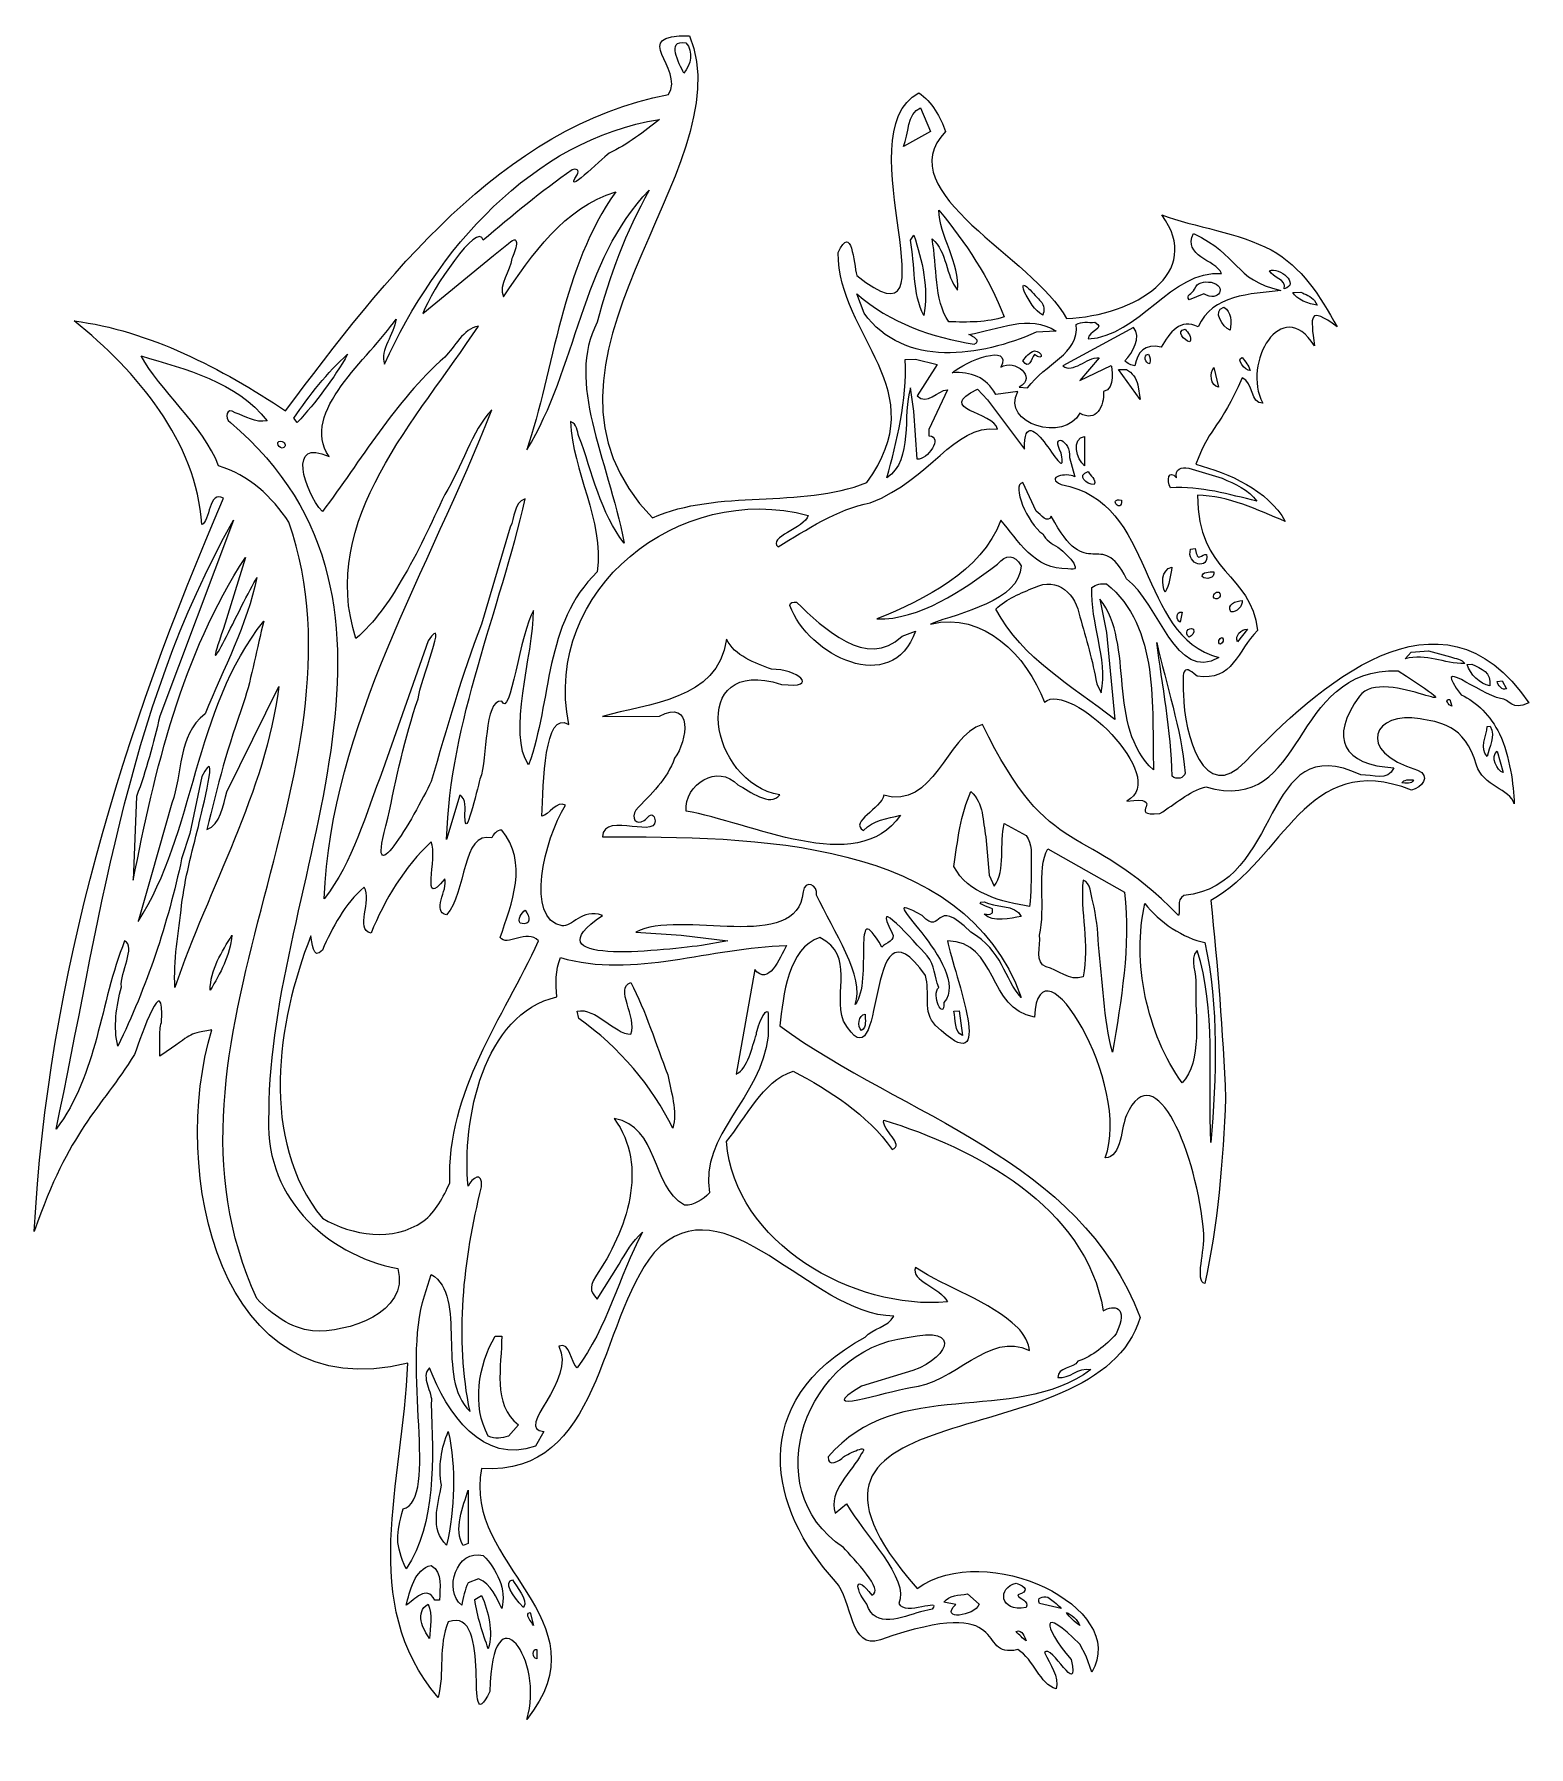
# Model space of a CAD drawing. Header units: centimetres. Extents: x -7.1 to 7.1, y -8.2 to 8.
import ezdxf

# ---------------------------------------------------------------- set-up
doc = ezdxf.new("R2010")
doc.units = ezdxf.units.CM
doc.header["$MEASUREMENT"] = 0
doc.layers.add('Ebene 1', color=7, linetype='Continuous')

msp = doc.modelspace()

# ---------------------------------------------------------------- linework, layer by layer
at = {"layer": 'Ebene 1'}
for points, knots in [([(-0.86599, 7.94709), (-1.45273, 7.96233), (-0.90663, 7.64737), (-1.06411, 7.39337), (-1.06411, 7.39337), (-2.64653, 7.09365), (-3.74635, 5.64839), (-4.68107, 4.40633), (-4.68107, 4.40633), (-5.28051, 4.80511), (-5.97647, 5.16833), (-6.67497, 5.25469), (-6.67497, 5.25469), (-6.08823, 4.78225), (-5.51927, 4.11677), (-5.47101, 3.33191), (-5.47101, 3.33191), (-5.39227, 3.35731), (-5.40751, 3.66211), (-5.26527, 3.58083), (-5.26527, 3.58083), (-6.21523, 1.38881), (-6.92897, -0.93782), (-7.05343, -3.3432), (-7.05343, -3.3432), (-6.72069, -2.38054), (-6.43621, -2.19766), (-6.10601, -1.67188), (-6.10601, -1.67188), (-6.04251, -1.49154), (-5.82153, -0.84384), (-5.85201, -1.36962), (-5.85201, -1.36962), (-5.86725, -1.41534), (-5.86725, -1.4636), (-5.86725, -1.51186), (-5.86725, -1.51186), (-5.86725, -1.51186), (-5.86725, -1.68712), (-5.86725, -1.68712), (-5.86725, -1.68712), (-5.51927, -1.45598), (-5.64627, -1.49662), (-5.37703, -1.4382), (-5.37703, -1.4382), (-5.77327, -2.759), (-5.32877, -5.0323), (-3.52537, -4.5878), (-3.52537, -4.5878), (-3.57109, -5.73588), (-4.00035, -6.84586), (-3.24089, -7.74502), (-3.24089, -7.74502), (-3.17739, -7.51896), (-3.24089, -7.24972), (-3.14437, -7.03128), (-3.14437, -7.03128), (-2.70241, -6.86618), (-3.01737, -8.20984), (-2.75067, -7.68914), (-2.75067, -7.68914), (-2.73289, -6.68838), (-2.22743, -7.39958), (-2.40269, -7.9533), (-2.40269, -7.9533), (-1.64323, -7.0008), (-3.01737, -6.4928), (-2.82941, -5.58348), (-2.82941, -5.58348), (-1.68895, -5.64698), (-1.73721, -4.20934), (-1.19873, -3.54132), (-1.19873, -3.54132), (-0.53325, -2.83266), (0.27192, -4.1306), (1.06186, -4.1433), (1.06186, -4.1433), (1.0136, -4.2449), (0.85612, -4.26014), (0.79262, -4.34142), (0.79262, -4.34142), (-0.33767, -4.95102), (-0.11669, -5.9721), (0.51322, -6.64774), (0.51322, -6.64774), (0.68086, -6.83062), (0.64022, -7.30306), (0.9374, -7.19892), (0.9374, -7.19892), (2.22264, -6.75442), (1.82132, -7.38688), (2.2328, -7.2929), (2.2328, -7.2929), (2.39028, -7.38688), (2.43854, -7.61802), (2.59602, -7.66374), (2.59602, -7.66374), (2.62904, -7.55198), (2.53506, -7.43006), (2.4868, -7.32084), (2.4868, -7.32084), (2.5503, -7.22432), (2.81954, -7.77042), (2.73826, -7.38688), (2.73826, -7.38688), (2.45378, -7.05414), (2.45378, -6.87126), (2.81954, -7.2421), (2.81954, -7.2421), (2.81954, -7.2421), (2.8805, -7.35386), (2.8805, -7.35386), (2.8805, -7.35386), (2.8805, -7.35386), (2.93384, -7.50626), (2.93384, -7.50626), (2.93384, -7.50626), (3.29198, -6.89158), (1.93308, -6.24388), (1.28284, -6.71632), (1.28284, -6.71632), (-0.40879, -4.78084), (2.98718, -5.53268), (3.3885, -4.156), (3.3885, -4.156), (2.81954, -2.6447), (1.15584, -2.26116), (-0.01255, -1.40264), (-0.01255, -1.40264), (0.01792, -1.11308), (0.06364, -0.66858), (0.3659, -0.56698), (0.3659, -0.56698), (0.69864, -0.74224), (0.4929, -1.07752), (0.58688, -1.35692), (0.58688, -1.35692), (1.0136, -2.08082), (0.7596, -0.0539), (1.36158, -0.92766), (1.36158, -0.92766), (1.40984, -1.08006), (1.3311, -1.27818), (1.4581, -1.39756), (1.4581, -1.39756), (2.05754, -1.97922), (1.63082, -0.91496), (1.56986, -0.6), (1.56986, -0.6), (2.0423, -0.60254), (1.94832, -1.2477), (2.39028, -1.31882), (2.39028, -1.31882), (2.43854, -0.4857), (3.32246, -1.97922), (3.0583, -2.64724), (3.0583, -2.64724), (3.21578, -2.64978), (3.21324, -2.34244), (3.25896, -2.24592), (3.25896, -2.24592), (3.53328, -1.64648), (3.92952, -2.6193), (3.99048, -3.36606), (3.99048, -3.36606), (4.00318, -3.521), (3.90412, -3.8131), (4.00064, -3.83596), (4.00064, -3.83596), (4.12002, -3.28986), (4.17336, -2.67518), (4.19622, -2.08336), (4.19622, -2.08336), (4.17082, -1.45598), (4.12002, -0.83368), (4.05652, -0.219), (4.05652, -0.219), (4.74994, 0.16199), (4.9506, 1.21609), (5.95136, 0.82493), (5.95136, 0.82493), (6.05042, 0.84271), (6.13932, 0.95955), (6.00978, 1.01289), (6.00978, 1.01289), (5.40272, 1.19323), (5.60592, 1.57931), (6.03264, 1.49803), (6.03264, 1.49803), (6.20282, 1.46755), (6.45682, 1.44723), (6.56604, 1.06115), (6.56604, 1.06115), (6.62446, 0.86049), (6.88354, 0.83509), (6.92164, 0.69539), (6.92164, 0.69539), (6.91402, 0.87319), (6.88354, 1.13989), (6.78194, 1.35579), (6.78194, 1.35579), (6.70066, 1.52343), (6.56604, 1.65805), (6.42126, 1.72409), (6.42126, 1.72409), (6.12662, 2.11525), (6.59906, 1.72663), (6.7921, 1.68853), (6.7921, 1.68853), (6.88354, 1.68345), (6.8937, 1.56915), (7.0588, 1.64789), (7.0588, 1.64789), (6.22568, 2.87979), (5.04966, 1.78251), (4.38418, 1.09417), (4.38418, 1.09417), (3.99048, 0.68015), (3.8076, 1.34817), (3.79744, 1.72917), (3.79744, 1.72917), (3.79236, 1.92983), (3.77712, 2.03397), (3.92698, 1.90189), (3.92698, 1.90189), (4.26734, 1.84601), (4.30798, 2.14319), (4.49594, 2.33115), (4.49594, 2.33115), (4.44006, 2.88233), (3.93206, 2.85693), (3.92952, 3.60877), (3.92952, 3.60877), (4.2267, 3.60623), (4.49848, 3.46653), (4.7601, 3.36239), (4.7601, 3.36239), (4.59246, 3.65957), (4.22924, 3.81705), (3.91428, 3.90087), (3.91428, 3.90087), (4.0743, 4.30473), (4.13272, 4.22091), (4.3537, 4.71875), (4.3537, 4.71875), (4.45784, 4.67303), (4.43244, 4.46983), (4.54674, 4.47999), (4.54674, 4.47999), (4.34608, 4.85083), (4.72708, 5.51123), (5.03442, 5.02101), (5.03442, 5.02101), (5.0014, 5.30295), (4.97346, 5.40201), (5.25032, 5.19881), (5.25032, 5.19881), (5.08268, 5.49599), (4.92012, 5.76269), (4.62548, 5.92525), (4.62548, 5.92525), (4.3283, 6.08781), (3.8965, 6.14369), (3.59424, 6.25545), (3.59424, 6.25545), (3.9981, 5.70681), (3.34278, 5.30549), (2.69254, 5.27755), (2.69254, 5.27755), (2.39028, 5.85413), (0.99836, 6.46627), (1.55208, 7.04539), (1.55208, 7.04539), (1.50382, 7.17239), (1.42508, 7.32987), (1.29808, 7.40861), (1.29808, 7.40861), (0.58688, 7.03015), (1.69432, 4.90417), (0.71388, 5.68395), (0.71388, 5.68395), (0.6834, 5.80333), (0.66562, 6.17671), (0.53862, 5.90239), (0.53862, 5.90239), (0.53862, 5.08959), (1.4581, 4.61715), (0.80786, 3.72815), (0.80786, 3.72815), (0.1754, 3.47923), (-0.59675, 3.67227), (-1.21397, 3.39541), (-1.21397, 3.39541), (-2.63891, 4.84575), (-0.34529, 6.68217), (-0.86599, 7.94709)], [0, 0, 0, 0, 0.01351351, 0.01351351, 0.01351351, 0.01351351, 0.02702703, 0.02702703, 0.02702703, 0.02702703, 0.04054054, 0.04054054, 0.04054054, 0.04054054, 0.05405405, 0.05405405, 0.05405405, 0.05405405, 0.06756757, 0.06756757, 0.06756757, 0.06756757, 0.08108108, 0.08108108, 0.08108108, 0.08108108, 0.09459459, 0.09459459, 0.09459459, 0.09459459, 0.10810811, 0.10810811, 0.10810811, 0.10810811, 0.12162162, 0.12162162, 0.12162162, 0.12162162, 0.13513514, 0.13513514, 0.13513514, 0.13513514, 0.14864865, 0.14864865, 0.14864865, 0.14864865, 0.16216216, 0.16216216, 0.16216216, 0.16216216, 0.17567568, 0.17567568, 0.17567568, 0.17567568, 0.18918919, 0.18918919, 0.18918919, 0.18918919, 0.2027027, 0.2027027, 0.2027027, 0.2027027, 0.21621622, 0.21621622, 0.21621622, 0.21621622, 0.22972973, 0.22972973, 0.22972973, 0.22972973, 0.24324324, 0.24324324, 0.24324324, 0.24324324, 0.25675676, 0.25675676, 0.25675676, 0.25675676, 0.27027027, 0.27027027, 0.27027027, 0.27027027, 0.28378378, 0.28378378, 0.28378378, 0.28378378, 0.2972973, 0.2972973, 0.2972973, 0.2972973, 0.31081081, 0.31081081, 0.31081081, 0.31081081, 0.32432432, 0.32432432, 0.32432432, 0.32432432, 0.33783784, 0.33783784, 0.33783784, 0.33783784, 0.35135135, 0.35135135, 0.35135135, 0.35135135, 0.36486486, 0.36486486, 0.36486486, 0.36486486, 0.37837838, 0.37837838, 0.37837838, 0.37837838, 0.39189189, 0.39189189, 0.39189189, 0.39189189, 0.40540541, 0.40540541, 0.40540541, 0.40540541, 0.41891892, 0.41891892, 0.41891892, 0.41891892, 0.43243243, 0.43243243, 0.43243243, 0.43243243, 0.44594595, 0.44594595, 0.44594595, 0.44594595, 0.45945946, 0.45945946, 0.45945946, 0.45945946, 0.47297297, 0.47297297, 0.47297297, 0.47297297, 0.48648649, 0.48648649, 0.48648649, 0.48648649, 0.5, 0.5, 0.5, 0.5, 0.51351351, 0.51351351, 0.51351351, 0.51351351, 0.52702703, 0.52702703, 0.52702703, 0.52702703, 0.54054054, 0.54054054, 0.54054054, 0.54054054, 0.55405405, 0.55405405, 0.55405405, 0.55405405, 0.56756757, 0.56756757, 0.56756757, 0.56756757, 0.58108108, 0.58108108, 0.58108108, 0.58108108, 0.59459459, 0.59459459, 0.59459459, 0.59459459, 0.60810811, 0.60810811, 0.60810811, 0.60810811, 0.62162162, 0.62162162, 0.62162162, 0.62162162, 0.63513514, 0.63513514, 0.63513514, 0.63513514, 0.64864865, 0.64864865, 0.64864865, 0.64864865, 0.66216216, 0.66216216, 0.66216216, 0.66216216, 0.67567568, 0.67567568, 0.67567568, 0.67567568, 0.68918919, 0.68918919, 0.68918919, 0.68918919, 0.7027027, 0.7027027, 0.7027027, 0.7027027, 0.71621622, 0.71621622, 0.71621622, 0.71621622, 0.72972973, 0.72972973, 0.72972973, 0.72972973, 0.74324324, 0.74324324, 0.74324324, 0.74324324, 0.75675676, 0.75675676, 0.75675676, 0.75675676, 0.77027027, 0.77027027, 0.77027027, 0.77027027, 0.78378378, 0.78378378, 0.78378378, 0.78378378, 0.7972973, 0.7972973, 0.7972973, 0.7972973, 0.81081081, 0.81081081, 0.81081081, 0.81081081, 0.82432432, 0.82432432, 0.82432432, 0.82432432, 0.83783784, 0.83783784, 0.83783784, 0.83783784, 0.85135135, 0.85135135, 0.85135135, 0.85135135, 0.86486486, 0.86486486, 0.86486486, 0.86486486, 0.87837838, 0.87837838, 0.87837838, 0.87837838, 0.89189189, 0.89189189, 0.89189189, 0.89189189, 0.90540541, 0.90540541, 0.90540541, 0.90540541, 0.91891892, 0.91891892, 0.91891892, 0.91891892, 0.93243243, 0.93243243, 0.93243243, 0.93243243, 0.94594595, 0.94594595, 0.94594595, 0.94594595, 0.95945946, 0.95945946, 0.95945946, 0.95945946, 0.97297297, 0.97297297, 0.97297297, 0.97297297, 0.98648649, 0.98648649, 0.98648649, 0.98648649, 1, 1, 1, 1]), ([(4.05906, 5.62045), (3.99556, 5.62807), (3.92444, 5.62299), (3.90412, 5.55441), (3.90412, 5.55441), (3.87872, 5.50869), (3.81776, 5.50107), (3.85078, 5.45281), (3.85078, 5.45281), (3.85078, 5.45281), (3.99048, 5.51123), (3.99048, 5.51123), (3.99048, 5.51123), (4.1378, 5.42487), (4.214, 5.58743), (4.05906, 5.62045)], [0, 0, 0, 0, 0.25, 0.25, 0.25, 0.25, 0.5, 0.5, 0.5, 0.5, 0.75, 0.75, 0.75, 0.75, 1, 1, 1, 1]), ([(0.14492, 2.59785), (0.1119, 2.60293), (0.08142, 2.59785), (0.08142, 2.56737), (0.08142, 2.56737), (0.25414, 2.09493), (1.04662, 1.69869), (1.2676, 2.32607), (1.2676, 2.32607), (1.2676, 2.32607), (1.1406, 2.27781), (1.1406, 2.27781), (1.1406, 2.27781), (0.80786, 1.95777), (0.39638, 2.35655), (0.14492, 2.59785)], [0, 0, 0, 0, 0.25, 0.25, 0.25, 0.25, 0.5, 0.5, 0.5, 0.5, 0.75, 0.75, 0.75, 0.75, 1, 1, 1, 1]), ([(-2.63891, 0.44647), (-2.38491, 0.14421), (-2.54493, -0.24948), (-2.65415, -0.56698), (-2.65415, -0.56698), (-2.59065, -0.66096), (-2.40269, -0.48062), (-2.29093, -0.6), (-2.29093, -0.6), (-2.62367, -1.32644), (-3.15961, -2.01986), (-3.12913, -2.886), (-3.12913, -2.886), (-3.19263, -3.02062), (-3.25613, -3.1527), (-3.38313, -3.24922), (-3.38313, -3.24922), (-3.66761, -3.4448), (-4.04607, -3.38384), (-4.33309, -3.21874), (-4.33309, -3.21874), (-4.93253, -2.47452), (-4.75981, -1.36962), (-4.44231, -0.55174), (-4.44231, -0.55174), (-4.42707, -0.59746), (-4.42707, -0.79558), (-4.33309, -0.68636), (-4.33309, -0.68636), (-4.23657, -0.47554), (-4.12481, -0.24948), (-3.93685, -0.092), (-3.93685, -0.092), (-3.85811, -0.219), (-4.03083, -0.49078), (-3.87335, -0.52634), (-3.87335, -0.52634), (-3.74635, -0.21392), (-3.55585, 0.10357), (-3.30439, 0.33725), (-3.30439, 0.33725), (-3.24089, 0.18231), (-3.41361, -0.31552), (-3.17739, -0.01326), (-3.17739, -0.01326), (-3.14437, -0.1174), (-3.30439, -0.32568), (-3.15961, -0.35362), (-3.15961, -0.35362), (-2.97165, -0.14788), (-3.01737, 0.43885), (-2.73289, 0.37281), (-2.73289, 0.37281), (-2.71765, 0.40583), (-2.68717, 0.44647), (-2.63891, 0.44647)], [0, 0, 0, 0, 0.07142857, 0.07142857, 0.07142857, 0.07142857, 0.14285714, 0.14285714, 0.14285714, 0.14285714, 0.21428571, 0.21428571, 0.21428571, 0.21428571, 0.28571429, 0.28571429, 0.28571429, 0.28571429, 0.35714286, 0.35714286, 0.35714286, 0.35714286, 0.42857143, 0.42857143, 0.42857143, 0.42857143, 0.5, 0.5, 0.5, 0.5, 0.57142857, 0.57142857, 0.57142857, 0.57142857, 0.64285714, 0.64285714, 0.64285714, 0.64285714, 0.71428571, 0.71428571, 0.71428571, 0.71428571, 0.78571429, 0.78571429, 0.78571429, 0.78571429, 0.85714286, 0.85714286, 0.85714286, 0.85714286, 0.92857143, 0.92857143, 0.92857143, 0.92857143, 1, 1, 1, 1]), ([(-1.41971, -0.99116), (-1.57719, -1.0445), (-1.35621, -1.31882), (-1.41971, -1.48138), (-1.41971, -1.48138), (-1.57719, -1.47884), (-1.75245, -1.22484), (-1.92771, -1.26294), (-1.92771, -1.26294), (-1.92771, -1.26294), (-1.90993, -1.33406), (-1.90993, -1.33406), (-1.90993, -1.33406), (-1.53147, -1.59822), (-1.21397, -1.97668), (-1.02347, -2.36784), (-1.02347, -2.36784), (-0.97775, -2.20782), (-1.04125, -2.02494), (-1.07173, -1.86492), (-1.07173, -1.86492), (-1.18349, -1.57282), (-1.27747, -1.26802), (-1.41971, -0.99116)], [0, 0, 0, 0, 0.16666667, 0.16666667, 0.16666667, 0.16666667, 0.33333333, 0.33333333, 0.33333333, 0.33333333, 0.5, 0.5, 0.5, 0.5, 0.66666667, 0.66666667, 0.66666667, 0.66666667, 0.83333333, 0.83333333, 0.83333333, 0.83333333, 1, 1, 1, 1]), ([(-2.63891, -4.33126), (-2.63891, -4.33126), (-2.70241, -4.3338), (-2.70241, -4.3338), (-2.70241, -4.3338), (-2.85989, -4.60304), (-2.92339, -4.99166), (-2.76591, -5.27614), (-2.76591, -5.27614), (-2.70241, -5.3117), (-2.63891, -5.29392), (-2.57541, -5.27614), (-2.57541, -5.27614), (-2.57541, -5.27614), (-2.48143, -5.16946), (-2.48143, -5.16946), (-2.48143, -5.16946), (-2.73289, -4.97896), (-2.63891, -4.6132), (-2.63891, -4.33126)], [0, 0, 0, 0, 0.2, 0.2, 0.2, 0.2, 0.4, 0.4, 0.4, 0.4, 0.6, 0.6, 0.6, 0.6, 0.8, 0.8, 0.8, 0.8, 1, 1, 1, 1])]:
    msp.add_open_spline(points, degree=3, knots=knots, dxfattribs=at)
at = {"layer": 'Ebene 1', "color": 7}
for points, knots in [([(-0.90155, 7.88105), (-1.09205, 7.91153), (-0.96505, 7.69055), (-0.91933, 7.59403), (-0.91933, 7.59403), (-0.85329, 7.67277), (-0.82281, 7.79977), (-0.90155, 7.88105)], [0, 0, 0, 0, 0.5, 0.5, 0.5, 0.5, 1, 1, 1, 1]), ([(-3.63713, 5.27247), (-3.88859, 4.90163), (-4.55407, 4.39363), (-4.26959, 3.97453), (-4.26959, 3.97453), (-4.66583, 4.15995), (-4.50581, 3.64687), (-4.33309, 3.45383), (-4.33309, 3.45383), (-3.96987, 3.93389), (-3.65237, 4.49015), (-3.17739, 4.91433), (-3.17739, 4.91433), (-3.08341, 5.00577), (-3.00213, 5.18357), (-2.85989, 5.20643), (-2.85989, 5.20643), (-3.42885, 4.33267), (-4.37881, 3.37001), (-4.01559, 2.25495), (-4.01559, 2.25495), (-3.84033, 2.41243), (-3.69809, 2.60293), (-3.58887, 2.80359), (-3.58887, 2.80359), (-3.42885, 3.06267), (-3.30439, 3.34461), (-3.17739, 3.61639), (-3.17739, 3.61639), (-3.01737, 3.86785), (-2.92339, 4.21837), (-2.73289, 4.41649), (-2.73289, 4.41649), (-3.31963, 2.90773), (-4.25435, 1.43199), (-4.31531, -0.20122), (-4.31531, -0.20122), (-4.04607, 0.13913), (-3.92161, 0.60649), (-3.76159, 1.01543), (-3.76159, 1.01543), (-3.76159, 1.01543), (-3.33487, 2.23463), (-3.33487, 2.23463), (-3.33487, 2.23463), (-3.12913, 2.52419), (-3.41361, 1.84601), (-3.42885, 1.68599), (-3.42885, 1.68599), (-3.55585, 1.31769), (-3.63713, 0.93415), (-3.71333, 0.55823), (-3.71333, 0.55823), (-3.95209, -0.26726), (-3.46187, 0.57601), (-3.30439, 0.90621), (-3.30439, 0.90621), (-3.15961, 1.40913), (-3.01737, 1.90697), (-2.82941, 2.39211), (-2.82941, 2.39211), (-2.82941, 2.39211), (-2.56017, 3.30651), (-2.56017, 3.30651), (-2.56017, 3.30651), (-2.51191, 3.39287), (-2.52969, 3.53765), (-2.41793, 3.57575), (-2.41793, 3.57575), (-2.65415, 2.52165), (-3.12913, 1.47263), (-3.15961, 0.35757), (-3.15961, 0.35757), (-3.15961, 0.35757), (-3.03515, 0.77667), (-3.03515, 0.77667), (-3.03515, 0.77667), (-2.97165, 0.74619), (-2.98689, 0.64205), (-2.98689, 0.57855), (-2.98689, 0.57855), (-2.98689, 0.31693), (-2.87513, 0.82493), (-2.84465, 0.92653), (-2.84465, 0.92653), (-2.76591, 1.13227), (-2.81417, 1.67583), (-2.63891, 1.66567), (-2.63891, 1.66567), (-2.56017, 1.47517), (-2.46365, 2.32353), (-2.33919, 2.51911), (-2.33919, 2.51911), (-2.33919, 2.10509), (-2.59065, 1.34309), (-2.38491, 1.06369), (-2.38491, 1.06369), (-2.16393, 1.67075), (-2.24267, 2.39973), (-1.73721, 2.88487), (-1.73721, 2.88487), (-1.67371, 3.37763), (-1.97343, 3.83737), (-1.98867, 4.30473), (-1.98867, 4.30473), (-1.92771, 4.28187), (-1.92771, 4.21329), (-1.90993, 4.16503), (-1.90993, 4.16503), (-1.78547, 3.82975), (-1.70419, 3.43351), (-1.48321, 3.15665), (-1.48321, 3.15665), (-1.64323, 3.98215), (-2.03693, 4.67049), (-1.73721, 5.24199), (-1.73721, 5.24199), (-1.62545, 5.67633), (-1.46797, 6.09543), (-1.24699, 6.48913), (-1.24699, 6.48913), (-1.89469, 5.82111), (-1.92771, 4.80257), (-2.40269, 4.03803), (-2.40269, 4.03803), (-2.14869, 4.78479), (-2.06995, 5.77285), (-1.56195, 6.47389), (-1.56195, 6.47389), (-2.05217, 6.32911), (-2.35443, 5.87191), (-2.62367, 5.48329), (-2.62367, 5.48329), (-2.67193, 5.60013), (-2.56017, 5.72205), (-2.54493, 5.84397), (-2.54493, 5.84397), (-2.51191, 5.90493), (-2.44841, 6.09797), (-2.57541, 5.98621), (-2.57541, 5.98621), (-2.57541, 5.98621), (-2.71765, 5.87445), (-2.71765, 5.87445), (-2.71765, 5.87445), (-2.71765, 5.87445), (-3.38313, 5.32581), (-3.38313, 5.32581), (-3.38313, 5.32581), (-3.30439, 5.54679), (-2.85989, 6.20973), (-2.81417, 6.01669), (-2.81417, 6.01669), (-2.54493, 6.24783), (-2.26045, 6.48151), (-1.97343, 6.68217), (-1.97343, 6.68217), (-1.94295, 6.69741), (-1.89469, 6.68217), (-1.92771, 6.63391), (-1.92771, 6.63391), (-2.06995, 6.41801), (-1.70419, 6.77615), (-1.62545, 6.83965), (-1.62545, 6.83965), (-1.45273, 6.91839), (-1.29271, 7.04539), (-1.15047, 7.15715), (-1.15047, 7.15715), (-2.35443, 6.96665), (-3.25613, 5.92525), (-3.74635, 4.84575), (-3.74635, 4.84575), (-3.79461, 4.98545), (-3.65237, 5.12515), (-3.63713, 5.27247)], [0, 0, 0, 0, 0.02272727, 0.02272727, 0.02272727, 0.02272727, 0.04545455, 0.04545455, 0.04545455, 0.04545455, 0.06818182, 0.06818182, 0.06818182, 0.06818182, 0.09090909, 0.09090909, 0.09090909, 0.09090909, 0.11363636, 0.11363636, 0.11363636, 0.11363636, 0.13636364, 0.13636364, 0.13636364, 0.13636364, 0.15909091, 0.15909091, 0.15909091, 0.15909091, 0.18181818, 0.18181818, 0.18181818, 0.18181818, 0.20454545, 0.20454545, 0.20454545, 0.20454545, 0.22727273, 0.22727273, 0.22727273, 0.22727273, 0.25, 0.25, 0.25, 0.25, 0.27272727, 0.27272727, 0.27272727, 0.27272727, 0.29545455, 0.29545455, 0.29545455, 0.29545455, 0.31818182, 0.31818182, 0.31818182, 0.31818182, 0.34090909, 0.34090909, 0.34090909, 0.34090909, 0.36363636, 0.36363636, 0.36363636, 0.36363636, 0.38636364, 0.38636364, 0.38636364, 0.38636364, 0.40909091, 0.40909091, 0.40909091, 0.40909091, 0.43181818, 0.43181818, 0.43181818, 0.43181818, 0.45454545, 0.45454545, 0.45454545, 0.45454545, 0.47727273, 0.47727273, 0.47727273, 0.47727273, 0.5, 0.5, 0.5, 0.5, 0.52272727, 0.52272727, 0.52272727, 0.52272727, 0.54545455, 0.54545455, 0.54545455, 0.54545455, 0.56818182, 0.56818182, 0.56818182, 0.56818182, 0.59090909, 0.59090909, 0.59090909, 0.59090909, 0.61363636, 0.61363636, 0.61363636, 0.61363636, 0.63636364, 0.63636364, 0.63636364, 0.63636364, 0.65909091, 0.65909091, 0.65909091, 0.65909091, 0.68181818, 0.68181818, 0.68181818, 0.68181818, 0.70454545, 0.70454545, 0.70454545, 0.70454545, 0.72727273, 0.72727273, 0.72727273, 0.72727273, 0.75, 0.75, 0.75, 0.75, 0.77272727, 0.77272727, 0.77272727, 0.77272727, 0.79545455, 0.79545455, 0.79545455, 0.79545455, 0.81818182, 0.81818182, 0.81818182, 0.81818182, 0.84090909, 0.84090909, 0.84090909, 0.84090909, 0.86363636, 0.86363636, 0.86363636, 0.86363636, 0.88636364, 0.88636364, 0.88636364, 0.88636364, 0.90909091, 0.90909091, 0.90909091, 0.90909091, 0.93181818, 0.93181818, 0.93181818, 0.93181818, 0.95454545, 0.95454545, 0.95454545, 0.95454545, 0.97727273, 0.97727273, 0.97727273, 0.97727273, 1, 1, 1, 1]), ([(1.31586, 7.26637), (1.18886, 7.22065), (1.2041, 7.01491), (1.15584, 6.90315), (1.15584, 6.90315), (1.15584, 6.90315), (1.40984, 7.04539), (1.40984, 7.04539), (1.40984, 7.04539), (1.40984, 7.04539), (1.31586, 7.26637), (1.31586, 7.26637)], [0, 0, 0, 0, 0.33333333, 0.33333333, 0.33333333, 0.33333333, 0.66666667, 0.66666667, 0.66666667, 0.66666667, 1, 1, 1, 1]), ([(1.48858, 6.30117), (1.48858, 6.06749), (1.69432, 5.79063), (1.66384, 5.54679), (1.66384, 5.54679), (1.55208, 5.68141), (1.56986, 5.90747), (1.42508, 6.02939), (1.42508, 6.02939), (1.47334, 5.77031), (1.44032, 5.45535), (1.58256, 5.24707), (1.58256, 5.24707), (1.75782, 5.24199), (1.94832, 5.23945), (2.1058, 5.29279), (2.1058, 5.29279), (1.96356, 5.66363), (1.74258, 5.99383), (1.48858, 6.30117)], [0, 0, 0, 0, 0.2, 0.2, 0.2, 0.2, 0.4, 0.4, 0.4, 0.4, 0.6, 0.6, 0.6, 0.6, 0.8, 0.8, 0.8, 0.8, 1, 1, 1, 1]), ([(1.25236, 6.06495), (1.25236, 6.06495), (1.21934, 6.01669), (1.21934, 6.01669), (1.21934, 6.01669), (1.2676, 5.78555), (1.23712, 5.51123), (1.34634, 5.30549), (1.34634, 5.30549), (1.3946, 5.55441), (1.3311, 5.82873), (1.25236, 6.06495)], [0, 0, 0, 0, 0.33333333, 0.33333333, 0.33333333, 0.33333333, 0.66666667, 0.66666667, 0.66666667, 0.66666667, 1, 1, 1, 1]), ([(3.89396, 6.08019), (3.78474, 5.86937), (4.0997, 5.83127), (4.15812, 5.70427), (4.15812, 5.70427), (3.68568, 5.73983), (3.37326, 5.10229), (2.89828, 5.08705), (2.89828, 5.08705), (2.89828, 5.15563), (3.071, 5.18865), (2.96178, 5.24199), (2.96178, 5.24199), (2.89828, 5.23691), (2.83478, 5.25469), (2.78652, 5.22167), (2.78652, 5.22167), (2.81954, 4.94481), (2.4868, 4.84829), (2.32678, 4.62477), (2.32678, 4.62477), (2.32678, 4.62477), (2.24804, 4.62985), (2.24804, 4.62985), (2.24804, 4.62985), (2.4233, 4.72637), (2.20232, 4.89909), (2.07532, 4.81781), (2.07532, 4.81781), (2.18454, 5.05149), (1.74258, 4.87877), (1.61558, 4.76447), (1.61558, 4.76447), (1.79084, 4.77971), (1.93308, 4.72383), (2.02706, 4.56127), (2.02706, 4.56127), (2.02706, 4.56127), (2.2328, 4.58921), (2.2328, 4.58921), (2.2328, 4.58921), (2.07532, 4.27679), (2.6773, 4.10915), (2.81954, 4.38347), (2.81954, 4.38347), (2.97702, 4.29203), (3.05068, 4.45205), (3.04306, 4.58921), (3.04306, 4.58921), (3.16244, 4.60953), (3.11926, 4.83051), (3.11418, 4.83559), (3.11418, 4.83559), (3.11418, 4.83559), (2.81954, 4.69335), (2.81954, 4.69335), (2.81954, 4.69335), (2.81954, 4.69335), (3.00242, 4.90671), (3.00242, 4.90671), (3.00242, 4.90671), (2.8805, 4.91433), (2.75604, 4.75431), (2.65952, 4.83051), (2.65952, 4.83051), (2.65952, 4.83051), (3.325, 5.19373), (3.325, 5.19373), (3.325, 5.19373), (3.40628, 5.10229), (3.31738, 4.95751), (3.24626, 4.87877), (3.24626, 4.87877), (3.26658, 4.85337), (3.30722, 4.83559), (3.34024, 4.83051), (3.34024, 4.83051), (3.3631, 4.96005), (3.43168, 5.04387), (3.58916, 5.00831), (3.58916, 5.00831), (3.66536, 5.14293), (3.77204, 5.28771), (3.93714, 5.19881), (3.93714, 5.19881), (4.06668, 5.50615), (4.43752, 5.50869), (4.71692, 5.54171), (4.71692, 5.54171), (4.2648, 5.64839), (4.33084, 5.87699), (3.89396, 6.08019)], [0, 0, 0, 0, 0.04347826, 0.04347826, 0.04347826, 0.04347826, 0.08695652, 0.08695652, 0.08695652, 0.08695652, 0.13043478, 0.13043478, 0.13043478, 0.13043478, 0.17391304, 0.17391304, 0.17391304, 0.17391304, 0.2173913, 0.2173913, 0.2173913, 0.2173913, 0.26086957, 0.26086957, 0.26086957, 0.26086957, 0.30434783, 0.30434783, 0.30434783, 0.30434783, 0.34782609, 0.34782609, 0.34782609, 0.34782609, 0.39130435, 0.39130435, 0.39130435, 0.39130435, 0.43478261, 0.43478261, 0.43478261, 0.43478261, 0.47826087, 0.47826087, 0.47826087, 0.47826087, 0.52173913, 0.52173913, 0.52173913, 0.52173913, 0.56521739, 0.56521739, 0.56521739, 0.56521739, 0.60869565, 0.60869565, 0.60869565, 0.60869565, 0.65217391, 0.65217391, 0.65217391, 0.65217391, 0.69565217, 0.69565217, 0.69565217, 0.69565217, 0.73913043, 0.73913043, 0.73913043, 0.73913043, 0.7826087, 0.7826087, 0.7826087, 0.7826087, 0.82608696, 0.82608696, 0.82608696, 0.82608696, 0.86956522, 0.86956522, 0.86956522, 0.86956522, 0.91304348, 0.91304348, 0.91304348, 0.91304348, 0.95652174, 0.95652174, 0.95652174, 0.95652174, 1, 1, 1, 1]), ([(2.2963, 5.52647), (2.34456, 5.45281), (2.39028, 5.34613), (2.46902, 5.31057), (2.46902, 5.31057), (2.4868, 5.34867), (2.48934, 5.40455), (2.4487, 5.44265), (2.4487, 5.44265), (2.40806, 5.47821), (2.23534, 5.69919), (2.2963, 5.52647)], [0, 0, 0, 0, 0.33333333, 0.33333333, 0.33333333, 0.33333333, 0.66666667, 0.66666667, 0.66666667, 0.66666667, 1, 1, 1, 1]), ([(4.74994, 5.55695), (4.90234, 5.60521), (4.70422, 5.76523), (4.61024, 5.72967), (4.61024, 5.72967), (4.64072, 5.65855), (4.7728, 5.65601), (4.74994, 5.55695)], [0, 0, 0, 0, 0.5, 0.5, 0.5, 0.5, 1, 1, 1, 1]), ([(0.71388, 5.51123), (0.71388, 5.51123), (0.78246, 5.32835), (0.78246, 5.32835), (0.78246, 5.32835), (1.16092, 4.80511), (1.88482, 4.91687), (2.40806, 5.14801), (2.40806, 5.14801), (2.40806, 5.14801), (2.59602, 5.15817), (2.59602, 5.15817), (2.59602, 5.15817), (2.34456, 5.32581), (2.0423, 5.17087), (1.77306, 5.12769), (1.77306, 5.12769), (1.80608, 5.10737), (1.90006, 5.06673), (1.82132, 5.03625), (1.82132, 5.03625), (1.42508, 5.09721), (1.02884, 5.23691), (0.71388, 5.51123)], [0, 0, 0, 0, 0.16666667, 0.16666667, 0.16666667, 0.16666667, 0.33333333, 0.33333333, 0.33333333, 0.33333333, 0.5, 0.5, 0.5, 0.5, 0.66666667, 0.66666667, 0.66666667, 0.66666667, 0.83333333, 0.83333333, 0.83333333, 0.83333333, 1, 1, 1, 1]), ([(4.90742, 5.52647), (4.90742, 5.52647), (4.83122, 5.52393), (4.83122, 5.52393), (4.83122, 5.52393), (4.86424, 5.45789), (4.98362, 5.41217), (5.05982, 5.40455), (5.05982, 5.40455), (5.05982, 5.40455), (5.03442, 5.44773), (5.03442, 5.44773), (5.03442, 5.44773), (5.00394, 5.48583), (4.94552, 5.50869), (4.90742, 5.52647)], [0, 0, 0, 0, 0.25, 0.25, 0.25, 0.25, 0.5, 0.5, 0.5, 0.5, 0.75, 0.75, 0.75, 0.75, 1, 1, 1, 1]), ([(4.17844, 5.38423), (4.06668, 5.35121), (4.16828, 5.19627), (4.2394, 5.16833), (4.2394, 5.16833), (4.24956, 5.24453), (4.25464, 5.34613), (4.17844, 5.38423)], [0, 0, 0, 0, 0.5, 0.5, 0.5, 0.5, 1, 1, 1, 1]), ([(3.81522, 5.17849), (3.7187, 5.15817), (3.8076, 5.07181), (3.8584, 5.05657), (3.8584, 5.05657), (3.8838, 5.10737), (3.84062, 5.14293), (3.81522, 5.17849)], [0, 0, 0, 0, 0.5, 0.5, 0.5, 0.5, 1, 1, 1, 1]), ([(-6.04251, 4.92449), (-5.88249, 4.60953), (-5.45577, 4.27171), (-5.31353, 3.88563), (-5.31353, 3.88563), (-5.02905, 3.80181), (-4.80807, 3.59353), (-4.64805, 3.35477), (-4.64805, 3.35477), (-3.82509, 0.93923), (-6.07299, -1.54488), (-4.95031, -3.9782), (-4.95031, -3.9782), (-4.80807, -4.13314), (-4.63281, -4.25506), (-4.42707, -4.283), (-4.42707, -4.283), (-4.09433, -4.30332), (-3.51013, -4.11282), (-3.61935, -3.69372), (-3.61935, -3.69372), (-4.31531, -3.56164), (-4.90205, -2.99268), (-4.83855, -2.21036), (-4.83855, -2.21036), (-4.83855, -0.0666), (-3.15961, 2.56483), (-5.20177, 4.29711), (-5.20177, 4.29711), (-5.26527, 4.33775), (-5.23479, 4.44951), (-5.15605, 4.38601), (-5.15605, 4.38601), (-5.05953, 4.35807), (-4.96555, 4.28695), (-4.85379, 4.31235), (-4.85379, 4.31235), (-5.13827, 4.68065), (-5.63103, 4.80257), (-6.04251, 4.92449)], [0, 0, 0, 0, 0.1, 0.1, 0.1, 0.1, 0.2, 0.2, 0.2, 0.2, 0.3, 0.3, 0.3, 0.3, 0.4, 0.4, 0.4, 0.4, 0.5, 0.5, 0.5, 0.5, 0.6, 0.6, 0.6, 0.6, 0.7, 0.7, 0.7, 0.7, 0.8, 0.8, 0.8, 0.8, 0.9, 0.9, 0.9, 0.9, 1, 1, 1, 1]), ([(-4.09433, 4.93973), (-4.28483, 4.77209), (-4.45755, 4.54857), (-4.60233, 4.33775), (-4.60233, 4.33775), (-4.60233, 4.33775), (-4.56931, 4.29711), (-4.56931, 4.29711), (-4.56931, 4.29711), (-4.39659, 4.47999), (-4.22133, 4.71621), (-4.09433, 4.93973)], [0, 0, 0, 0, 0.33333333, 0.33333333, 0.33333333, 0.33333333, 0.66666667, 0.66666667, 0.66666667, 0.66666667, 1, 1, 1, 1]), ([(1.2676, 4.89401), (1.2676, 4.89401), (1.17108, 4.89147), (1.17108, 4.89147), (1.17108, 4.89147), (1.18886, 4.50793), (1.09234, 4.11169), (0.99836, 3.77387), (0.99836, 3.77387), (1.25236, 3.94659), (1.1406, 4.36569), (1.21934, 4.62477), (1.21934, 4.62477), (1.21934, 4.62477), (1.25236, 4.40379), (1.25236, 4.40379), (1.25236, 4.40379), (1.25236, 4.40379), (1.28284, 3.94913), (1.28284, 3.94913), (1.28284, 3.94913), (1.37936, 3.94151), (1.53684, 4.15995), (1.3946, 4.17011), (1.3946, 4.17011), (1.3946, 4.17011), (1.3946, 4.22853), (1.3946, 4.22853), (1.3946, 4.22853), (1.3946, 4.22853), (1.56986, 4.60445), (1.56986, 4.60445), (1.56986, 4.60445), (1.47334, 4.59937), (1.37936, 4.45459), (1.28284, 4.54857), (1.28284, 4.54857), (1.28284, 4.54857), (1.47334, 4.84321), (1.47334, 4.84321), (1.47334, 4.84321), (1.47334, 4.84321), (1.2676, 4.89401), (1.2676, 4.89401)], [0, 0, 0, 0, 0.09090909, 0.09090909, 0.09090909, 0.09090909, 0.18181818, 0.18181818, 0.18181818, 0.18181818, 0.27272727, 0.27272727, 0.27272727, 0.27272727, 0.36363636, 0.36363636, 0.36363636, 0.36363636, 0.45454545, 0.45454545, 0.45454545, 0.45454545, 0.54545455, 0.54545455, 0.54545455, 0.54545455, 0.63636364, 0.63636364, 0.63636364, 0.63636364, 0.72727273, 0.72727273, 0.72727273, 0.72727273, 0.81818182, 0.81818182, 0.81818182, 0.81818182, 0.90909091, 0.90909091, 0.90909091, 0.90909091, 1, 1, 1, 1]), ([(2.39028, 4.97275), (2.34456, 4.95497), (2.31154, 4.91941), (2.28106, 4.87877), (2.28106, 4.87877), (2.34456, 4.78987), (2.3598, 4.89909), (2.39028, 4.93719), (2.39028, 4.93719), (2.4868, 4.87115), (2.46902, 4.96767), (2.39028, 4.97275)], [0, 0, 0, 0, 0.33333333, 0.33333333, 0.33333333, 0.33333333, 0.66666667, 0.66666667, 0.66666667, 0.66666667, 1, 1, 1, 1]), ([(3.46724, 4.93973), (3.4139, 4.92957), (3.43676, 4.85845), (3.4774, 4.85083), (3.4774, 4.85083), (3.48756, 4.88131), (3.48756, 4.91433), (3.46724, 4.93973)], [0, 0, 0, 0, 0.5, 0.5, 0.5, 0.5, 1, 1, 1, 1]), ([(4.3537, 4.90925), (4.28766, 4.90163), (4.38164, 4.77971), (4.42736, 4.78733), (4.42736, 4.78733), (4.4172, 4.83305), (4.38164, 4.87115), (4.3537, 4.90925)], [0, 0, 0, 0, 0.5, 0.5, 0.5, 0.5, 1, 1, 1, 1]), ([(3.2615, 4.79749), (3.2615, 4.79749), (3.1853, 4.79495), (3.1853, 4.79495), (3.1853, 4.79495), (3.1853, 4.79495), (3.3885, 4.51301), (3.3885, 4.51301), (3.3885, 4.51301), (3.3885, 4.51301), (3.36818, 4.65271), (3.36818, 4.65271), (3.36818, 4.65271), (3.35548, 4.71113), (3.30976, 4.76701), (3.2615, 4.79749)], [0, 0, 0, 0, 0.25, 0.25, 0.25, 0.25, 0.5, 0.5, 0.5, 0.5, 0.75, 0.75, 0.75, 0.75, 1, 1, 1, 1]), ([(4.08446, 4.81527), (4.04382, 4.76955), (4.05398, 4.63747), (4.12764, 4.62985), (4.12764, 4.62985), (4.12764, 4.62985), (4.08446, 4.81527), (4.08446, 4.81527)], [0, 0, 0, 0, 0.5, 0.5, 0.5, 0.5, 1, 1, 1, 1]), ([(1.85434, 4.60953), (1.44032, 4.41395), (2.01182, 4.39871), (2.0423, 4.23361), (2.0423, 4.23361), (1.61558, 4.27679), (1.42508, 3.76117), (0.84088, 3.53765), (0.84088, 3.53765), (0.52338, 3.47669), (0.2389, 3.28365), (-0.02779, 3.12109), (-0.02779, 3.12109), (-0.13701, 3.20999), (0.22366, 3.29889), (0.25414, 3.41827), (0.25414, 3.41827), (-0.96251, 3.74339), (-2.26045, 2.71977), (-2.00645, 1.44469), (-2.00645, 1.44469), (-2.24267, 1.58439), (-2.24267, 0.88589), (-2.26045, 0.57855), (-2.26045, 0.57855), (-2.19695, 0.58617), (-2.11821, 0.73095), (-2.03693, 0.68269), (-2.03693, 0.68269), (-2.24013, 0.35249), (-2.42047, -0.38918), (-2.06995, -0.45776), (-2.06995, -0.45776), (-1.98105, -0.473), (-1.88199, -0.29012), (-1.68895, -0.3587), (-1.68895, -0.3587), (-2.38491, -0.83622), (-1.16571, -0.69398), (-0.75423, -0.64318), (-0.75423, -0.64318), (-0.75423, -0.64318), (-0.50277, -0.6), (-0.50277, -0.6), (-0.50277, -0.6), (-0.50277, -0.6), (-0.94473, -0.54666), (-0.94473, -0.54666), (-0.94473, -0.54666), (-0.94473, -0.54666), (-1.37399, -0.51618), (-1.37399, -0.51618), (-1.37399, -0.51618), (-0.96251, -0.2952), (0.16016, -0.727), (0.20588, -0.13772), (0.20588, -0.13772), (0.22366, -0.01072), (0.35066, -0.07168), (0.33288, -0.1682), (0.33288, -0.1682), (0.4929, -0.50348), (0.79262, -0.9429), (0.69864, -1.19944), (0.69864, -1.19944), (0.87136, -0.99116), (0.65038, -0.12756), (0.9501, -0.65842), (0.9501, -0.65842), (0.98312, -0.62032), (1.09234, -0.59238), (1.04662, -0.52634), (1.04662, -0.52634), (0.84088, -0.12756), (1.25236, -0.61016), (1.37936, -0.74224), (1.37936, -0.74224), (1.4581, -0.83368), (1.44032, -0.9302), (1.48858, -1.03942), (1.48858, -1.03942), (1.40984, -1.10546), (1.53684, -1.36708), (1.53684, -1.18166), (1.53684, -1.18166), (1.82132, -0.84384), (0.7596, -0.03866), (1.3311, -0.36124), (1.3311, -0.36124), (1.53684, -0.57206), (1.42508, -0.15296), (1.79084, -0.51872), (1.79084, -0.51872), (2.09056, -0.6889), (2.1058, -0.95814), (2.26582, -1.1334), (2.26582, -1.1334), (1.7248, 0.37789), (-0.26655, 0.38551), (-1.68895, 0.38297), (-1.68895, 0.38297), (-1.67371, 0.63697), (-1.11999, 0.32963), (-1.19873, 0.57347), (-1.19873, 0.57347), (-1.23175, 0.61919), (-1.26223, 0.55823), (-1.29271, 0.53791), (-1.29271, 0.53791), (-1.37399, 0.48457), (-1.41971, 0.56585), (-1.37399, 0.63443), (-1.37399, 0.63443), (-1.23175, 0.78429), (-1.07173, 0.93415), (-1.00823, 1.12465), (-1.00823, 1.12465), (-0.88123, 1.29229), (-0.83551, 1.68853), (-1.15047, 1.52343), (-1.15047, 1.52343), (-1.15047, 1.52343), (-1.68895, 1.51835), (-1.68895, 1.51835), (-1.68895, 1.51835), (-1.26223, 1.64789), (-0.59675, 1.66567), (-0.51801, 2.24987), (-0.51801, 2.24987), (-0.43927, 2.09239), (-0.24877, 2.02381), (-0.09129, 1.96539), (-0.09129, 1.96539), (0.14492, 1.97301), (0.38114, 1.77743), (0.00268, 1.82315), (0.00268, 1.82315), (-0.89901, 2.11017), (-0.67803, 0.89097), (-0.01255, 0.77921), (-0.01255, 0.77921), (-0.10653, 0.65983), (-0.29703, 0.81731), (-0.40879, 0.87319), (-0.40879, 0.87319), (-0.59675, 1.07893), (-0.91425, 0.88081), (-0.89901, 0.62427), (-0.89901, 0.62427), (-0.29703, 0.53283), (0.71388, -0.01072), (1.12536, 0.58617), (1.12536, 0.58617), (0.99836, 0.55823), (0.87136, 0.54045), (0.77738, 0.44393), (0.77738, 0.44393), (0.63514, 0.52013), (0.9501, 0.65221), (0.96788, 0.77667), (0.96788, 0.77667), (1.44032, 0.63189), (1.55208, 1.33293), (1.90006, 1.44469), (1.90006, 1.44469), (2.5503, 0.10611), (2.85002, 0.56077), (3.75172, -0.3587), (3.75172, -0.3587), (3.77712, -0.31044), (3.72378, -0.21392), (3.80252, -0.17074), (3.80252, -0.17074), (4.75502, -0.07676), (4.5188, 1.42691), (5.47384, 0.96717), (5.47384, 0.96717), (5.58814, 0.97225), (5.72784, 0.89859), (5.78626, 1.03575), (5.78626, 1.03575), (5.30874, 1.05861), (5.16904, 1.31261), (5.46114, 1.71139), (5.46114, 1.71139), (5.67704, 2.01873), (6.71336, 1.36849), (5.8269, 1.95015), (5.8269, 1.95015), (4.79566, 1.99079), (4.97346, 0.57093), (4.00826, 0.85541), (4.00826, 0.85541), (3.84824, 0.81223), (3.7187, 0.69031), (3.57646, 0.60395), (3.57646, 0.60395), (3.24626, 0.56839), (3.66282, 0.76905), (3.26404, 0.72079), (3.26404, 0.72079), (3.68314, 0.94431), (2.72302, 1.86379), (2.4868, 1.65551), (2.4868, 1.65551), (2.31154, 2.09747), (1.9153, 2.51403), (1.40984, 2.39211), (1.40984, 2.39211), (1.69432, 2.50387), (2.24804, 2.60547), (2.26582, 2.94329), (2.26582, 2.94329), (2.20232, 3.04997), (2.12358, 3.05505), (2.0423, 2.95853), (2.0423, 2.95853), (1.7121, 2.70707), (1.29808, 2.43021), (0.90438, 2.44037), (0.90438, 2.44037), (1.36158, 2.63087), (1.88482, 2.87979), (2.07532, 3.37255), (2.07532, 3.37255), (2.2328, 3.18967), (2.39028, 2.90011), (2.70778, 2.91535), (2.70778, 2.91535), (2.8805, 2.86963), (2.6773, 3.07791), (2.61126, 3.11855), (2.61126, 3.11855), (2.5503, 3.15157), (2.50204, 3.18713), (2.46902, 3.24301), (2.46902, 3.24301), (2.32678, 3.34207), (2.1693, 3.71037), (2.28106, 3.72815), (2.28106, 3.72815), (2.28106, 3.72815), (2.40806, 3.45891), (2.40806, 3.45891), (2.40806, 3.45891), (2.45378, 3.42589), (2.51728, 3.33445), (2.5503, 3.41065), (2.5503, 3.41065), (2.89828, 2.75025), (3.01004, 3.31667), (3.2615, 2.81883), (3.2615, 2.81883), (3.57138, 2.59023), (3.72632, 1.83077), (4.13272, 2.07715), (4.13272, 2.07715), (3.35294, 2.28289), (3.55106, 3.54527), (2.64428, 3.71037), (2.64428, 3.71037), (2.4868, 3.77895), (2.69254, 3.82721), (2.77128, 3.78403), (2.77128, 3.78403), (2.77128, 3.78403), (2.72302, 3.96437), (2.72302, 3.96437), (2.72302, 3.96437), (2.73826, 4.13201), (2.53506, 4.21075), (2.64428, 4.00501), (2.64428, 4.00501), (2.72302, 3.61385), (2.2963, 4.60699), (2.2963, 4.04311), (2.2963, 4.04311), (2.2963, 4.04311), (1.94832, 4.51047), (1.94832, 4.51047), (1.94832, 4.51047), (1.94832, 4.51047), (1.85434, 4.60953), (1.85434, 4.60953)], [0, 0, 0, 0, 0.01408451, 0.01408451, 0.01408451, 0.01408451, 0.02816901, 0.02816901, 0.02816901, 0.02816901, 0.04225352, 0.04225352, 0.04225352, 0.04225352, 0.05633803, 0.05633803, 0.05633803, 0.05633803, 0.07042254, 0.07042254, 0.07042254, 0.07042254, 0.08450704, 0.08450704, 0.08450704, 0.08450704, 0.09859155, 0.09859155, 0.09859155, 0.09859155, 0.11267606, 0.11267606, 0.11267606, 0.11267606, 0.12676056, 0.12676056, 0.12676056, 0.12676056, 0.14084507, 0.14084507, 0.14084507, 0.14084507, 0.15492958, 0.15492958, 0.15492958, 0.15492958, 0.16901408, 0.16901408, 0.16901408, 0.16901408, 0.18309859, 0.18309859, 0.18309859, 0.18309859, 0.1971831, 0.1971831, 0.1971831, 0.1971831, 0.21126761, 0.21126761, 0.21126761, 0.21126761, 0.22535211, 0.22535211, 0.22535211, 0.22535211, 0.23943662, 0.23943662, 0.23943662, 0.23943662, 0.25352113, 0.25352113, 0.25352113, 0.25352113, 0.26760563, 0.26760563, 0.26760563, 0.26760563, 0.28169014, 0.28169014, 0.28169014, 0.28169014, 0.29577465, 0.29577465, 0.29577465, 0.29577465, 0.30985915, 0.30985915, 0.30985915, 0.30985915, 0.32394366, 0.32394366, 0.32394366, 0.32394366, 0.33802817, 0.33802817, 0.33802817, 0.33802817, 0.35211268, 0.35211268, 0.35211268, 0.35211268, 0.36619718, 0.36619718, 0.36619718, 0.36619718, 0.38028169, 0.38028169, 0.38028169, 0.38028169, 0.3943662, 0.3943662, 0.3943662, 0.3943662, 0.4084507, 0.4084507, 0.4084507, 0.4084507, 0.42253521, 0.42253521, 0.42253521, 0.42253521, 0.43661972, 0.43661972, 0.43661972, 0.43661972, 0.45070423, 0.45070423, 0.45070423, 0.45070423, 0.46478873, 0.46478873, 0.46478873, 0.46478873, 0.47887324, 0.47887324, 0.47887324, 0.47887324, 0.49295775, 0.49295775, 0.49295775, 0.49295775, 0.50704225, 0.50704225, 0.50704225, 0.50704225, 0.52112676, 0.52112676, 0.52112676, 0.52112676, 0.53521127, 0.53521127, 0.53521127, 0.53521127, 0.54929577, 0.54929577, 0.54929577, 0.54929577, 0.56338028, 0.56338028, 0.56338028, 0.56338028, 0.57746479, 0.57746479, 0.57746479, 0.57746479, 0.5915493, 0.5915493, 0.5915493, 0.5915493, 0.6056338, 0.6056338, 0.6056338, 0.6056338, 0.61971831, 0.61971831, 0.61971831, 0.61971831, 0.63380282, 0.63380282, 0.63380282, 0.63380282, 0.64788732, 0.64788732, 0.64788732, 0.64788732, 0.66197183, 0.66197183, 0.66197183, 0.66197183, 0.67605634, 0.67605634, 0.67605634, 0.67605634, 0.69014085, 0.69014085, 0.69014085, 0.69014085, 0.70422535, 0.70422535, 0.70422535, 0.70422535, 0.71830986, 0.71830986, 0.71830986, 0.71830986, 0.73239437, 0.73239437, 0.73239437, 0.73239437, 0.74647887, 0.74647887, 0.74647887, 0.74647887, 0.76056338, 0.76056338, 0.76056338, 0.76056338, 0.77464789, 0.77464789, 0.77464789, 0.77464789, 0.78873239, 0.78873239, 0.78873239, 0.78873239, 0.8028169, 0.8028169, 0.8028169, 0.8028169, 0.81690141, 0.81690141, 0.81690141, 0.81690141, 0.83098592, 0.83098592, 0.83098592, 0.83098592, 0.84507042, 0.84507042, 0.84507042, 0.84507042, 0.85915493, 0.85915493, 0.85915493, 0.85915493, 0.87323944, 0.87323944, 0.87323944, 0.87323944, 0.88732394, 0.88732394, 0.88732394, 0.88732394, 0.90140845, 0.90140845, 0.90140845, 0.90140845, 0.91549296, 0.91549296, 0.91549296, 0.91549296, 0.92957746, 0.92957746, 0.92957746, 0.92957746, 0.94366197, 0.94366197, 0.94366197, 0.94366197, 0.95774648, 0.95774648, 0.95774648, 0.95774648, 0.97183099, 0.97183099, 0.97183099, 0.97183099, 0.98591549, 0.98591549, 0.98591549, 0.98591549, 1, 1, 1, 1]), ([(-4.71155, 4.11677), (-4.77505, 4.13709), (-4.75981, 4.06343), (-4.71155, 4.05327), (-4.71155, 4.05327), (-4.66583, 4.06851), (-4.68107, 4.10407), (-4.71155, 4.11677)], [0, 0, 0, 0, 0.5, 0.5, 0.5, 0.5, 1, 1, 1, 1]), ([(2.86526, 4.16503), (2.73826, 4.14725), (2.78652, 3.94405), (2.86526, 3.88563), (2.86526, 3.88563), (2.86526, 3.88563), (2.86526, 4.16503), (2.86526, 4.16503)], [0, 0, 0, 0, 0.5, 0.5, 0.5, 0.5, 1, 1, 1, 1]), ([(2.89828, 3.83229), (2.78652, 3.79673), (2.8805, 3.70529), (2.9567, 3.71037), (2.9567, 3.71037), (2.97448, 3.76117), (2.9186, 3.79419), (2.89828, 3.83229)], [0, 0, 0, 0, 0.5, 0.5, 0.5, 0.5, 1, 1, 1, 1]), ([(3.84824, 3.86531), (3.77712, 3.88055), (3.71616, 3.85261), (3.7314, 3.77387), (3.7314, 3.77387), (3.65774, 3.86277), (3.63742, 3.74593), (3.67552, 3.67989), (3.67552, 3.67989), (3.96508, 3.69513), (4.22924, 3.61639), (4.49086, 3.55289), (4.49086, 3.55289), (4.41466, 3.66211), (4.28258, 3.71799), (4.1632, 3.76879), (4.1632, 3.76879), (4.1632, 3.76879), (3.84824, 3.86531), (3.84824, 3.86531)], [0, 0, 0, 0, 0.2, 0.2, 0.2, 0.2, 0.4, 0.4, 0.4, 0.4, 0.6, 0.6, 0.6, 0.6, 0.8, 0.8, 0.8, 0.8, 1, 1, 1, 1]), ([(-5.17129, 3.37255), (-6.19999, 1.56661), (-6.45145, -0.5365), (-6.84769, -2.378), (-6.84769, -2.378), (-6.45145, -1.8573), (-6.43621, -1.1842), (-6.19999, -0.6), (-6.19999, -0.6), (-6.08823, -0.65334), (-6.24825, -0.89972), (-6.23047, -1.03434), (-6.23047, -1.03434), (-6.27873, -1.21214), (-6.30921, -1.42042), (-6.26349, -1.59314), (-6.26349, -1.59314), (-5.99425, -1.03688), (-5.78851, -0.43236), (-5.66151, 0.17469), (-5.66151, 0.17469), (-5.66151, 0.17469), (-5.58277, 0.41345), (-5.58277, 0.41345), (-5.58277, 0.41345), (-5.58277, 0.41345), (-5.47101, 0.95193), (-5.47101, 0.95193), (-5.47101, 0.95193), (-5.29829, 1.29483), (-5.47101, 0.62427), (-5.50403, 0.48203), (-5.50403, 0.48203), (-5.56499, 0.23565), (-5.63103, -0.00818), (-5.66151, -0.26218), (-5.66151, -0.26218), (-5.69199, -0.51364), (-5.74025, -0.79558), (-5.72501, -1.03942), (-5.72501, -1.03942), (-5.40751, -0.09708), (-4.86903, 0.80207), (-4.74457, 1.80283), (-4.74457, 1.80283), (-4.74457, 1.80283), (-5.23479, 0.80715), (-5.23479, 0.80715), (-5.23479, 0.80715), (-5.26527, 0.68777), (-5.29829, 0.49219), (-5.42275, 0.45155), (-5.42275, 0.45155), (-5.32877, 0.85033), (-5.21955, 1.25673), (-5.07731, 1.64789), (-5.07731, 1.64789), (-4.99603, 1.89935), (-4.95031, 2.16605), (-4.88681, 2.42005), (-4.88681, 2.42005), (-5.54975, 1.58947), (-5.53451, 0.41599), (-6.07299, -0.41712), (-6.07299, -0.41712), (-6.07299, -0.41712), (-5.94599, 0.02483), (-5.94599, 0.02483), (-5.94599, 0.02483), (-5.94599, 0.02483), (-5.75549, 0.70047), (-5.75549, 0.70047), (-5.75549, 0.70047), (-5.64627, 0.97987), (-5.70977, 1.33293), (-5.44053, 1.54375), (-5.44053, 1.54375), (-5.26527, 1.97047), (-5.04429, 2.38703), (-4.95031, 2.83153), (-4.95031, 2.83153), (-5.09255, 2.60039), (-5.51927, 1.64789), (-5.26527, 2.35147), (-5.26527, 2.35147), (-5.26527, 2.35147), (-5.05953, 3.02203), (-5.05953, 3.02203), (-5.05953, 3.02203), (-5.66151, 2.10001), (-5.91551, 1.01289), (-6.11871, -0.02596), (-6.11871, -0.02596), (-6.11871, -0.02596), (-6.08823, 0.76397), (-6.08823, 0.76397), (-6.08823, 0.76397), (-5.99425, 1.01035), (-5.93075, 1.26435), (-5.86725, 1.52343), (-5.86725, 1.52343), (-5.86725, 1.52343), (-5.17129, 3.37255), (-5.17129, 3.37255)], [0, 0, 0, 0, 0.03846154, 0.03846154, 0.03846154, 0.03846154, 0.07692308, 0.07692308, 0.07692308, 0.07692308, 0.11538462, 0.11538462, 0.11538462, 0.11538462, 0.15384615, 0.15384615, 0.15384615, 0.15384615, 0.19230769, 0.19230769, 0.19230769, 0.19230769, 0.23076923, 0.23076923, 0.23076923, 0.23076923, 0.26923077, 0.26923077, 0.26923077, 0.26923077, 0.30769231, 0.30769231, 0.30769231, 0.30769231, 0.34615385, 0.34615385, 0.34615385, 0.34615385, 0.38461538, 0.38461538, 0.38461538, 0.38461538, 0.42307692, 0.42307692, 0.42307692, 0.42307692, 0.46153846, 0.46153846, 0.46153846, 0.46153846, 0.5, 0.5, 0.5, 0.5, 0.53846154, 0.53846154, 0.53846154, 0.53846154, 0.57692308, 0.57692308, 0.57692308, 0.57692308, 0.61538462, 0.61538462, 0.61538462, 0.61538462, 0.65384615, 0.65384615, 0.65384615, 0.65384615, 0.69230769, 0.69230769, 0.69230769, 0.69230769, 0.73076923, 0.73076923, 0.73076923, 0.73076923, 0.76923077, 0.76923077, 0.76923077, 0.76923077, 0.80769231, 0.80769231, 0.80769231, 0.80769231, 0.84615385, 0.84615385, 0.84615385, 0.84615385, 0.88461538, 0.88461538, 0.88461538, 0.88461538, 0.92307692, 0.92307692, 0.92307692, 0.92307692, 0.96153846, 0.96153846, 0.96153846, 0.96153846, 1, 1, 1, 1]), ([(3.9092, 3.10585), (3.9092, 3.10585), (3.86602, 3.10077), (3.86602, 3.10077), (3.86602, 3.10077), (3.81776, 2.94837), (4.0489, 2.90011), (4.01588, 3.04997), (4.01588, 3.04997), (3.99302, 3.05759), (3.9727, 3.03473), (3.95238, 3.02711), (3.95238, 3.02711), (3.91936, 3.01441), (3.9219, 3.07283), (3.9092, 3.10585)], [0, 0, 0, 0, 0.25, 0.25, 0.25, 0.25, 0.5, 0.5, 0.5, 0.5, 0.75, 0.75, 0.75, 0.75, 1, 1, 1, 1]), ([(3.68822, 2.93059), (3.58662, 2.90773), (3.58916, 2.76041), (3.62472, 2.69437), (3.62472, 2.69437), (3.66282, 2.75787), (3.67806, 2.85185), (3.68822, 2.93059)], [0, 0, 0, 0, 0.5, 0.5, 0.5, 0.5, 1, 1, 1, 1]), ([(3.071, 2.77311), (3.02274, 2.77565), (2.9694, 2.76803), (2.93384, 2.73755), (2.93384, 2.73755), (2.9186, 2.39973), (3.0837, 2.07461), (3.02274, 1.74441), (3.02274, 1.74441), (3.02274, 1.74441), (2.97956, 1.82823), (2.97956, 1.82823), (2.97956, 1.82823), (2.94146, 2.04413), (2.8805, 2.25495), (2.81954, 2.46069), (2.81954, 2.46069), (2.78652, 2.66897), (2.61126, 2.84677), (2.39028, 2.73755), (2.39028, 2.73755), (2.26582, 2.68421), (2.12358, 2.63087), (2.02706, 2.53435), (2.02706, 2.53435), (2.28106, 2.05683), (2.73826, 1.81807), (3.14974, 1.49041), (3.14974, 1.49041), (3.14974, 1.49041), (3.071, 2.31337), (3.071, 2.31337), (3.071, 2.31337), (3.071, 2.31337), (3.01004, 2.62833), (3.01004, 2.62833), (3.01004, 2.62833), (3.34532, 2.20161), (3.06846, 1.42183), (3.5155, 1.01543), (3.5155, 1.01543), (3.49772, 1.60725), (3.57646, 2.36671), (3.071, 2.77311)], [0, 0, 0, 0, 0.09090909, 0.09090909, 0.09090909, 0.09090909, 0.18181818, 0.18181818, 0.18181818, 0.18181818, 0.27272727, 0.27272727, 0.27272727, 0.27272727, 0.36363636, 0.36363636, 0.36363636, 0.36363636, 0.45454545, 0.45454545, 0.45454545, 0.45454545, 0.54545455, 0.54545455, 0.54545455, 0.54545455, 0.63636364, 0.63636364, 0.63636364, 0.63636364, 0.72727273, 0.72727273, 0.72727273, 0.72727273, 0.81818182, 0.81818182, 0.81818182, 0.81818182, 0.90909091, 0.90909091, 0.90909091, 0.90909091, 1, 1, 1, 1]), ([(4.08446, 2.88487), (4.0489, 2.88487), (3.97016, 2.88741), (3.97524, 2.84169), (3.97524, 2.84169), (4.00826, 2.80359), (4.10224, 2.82899), (4.08446, 2.88487)], [0, 0, 0, 0, 0.5, 0.5, 0.5, 0.5, 1, 1, 1, 1]), ([(4.13272, 2.69437), (4.0997, 2.70199), (4.07176, 2.66135), (4.087, 2.63595), (4.087, 2.63595), (4.13018, 2.61309), (4.16574, 2.66389), (4.13272, 2.69437)], [0, 0, 0, 0, 0.5, 0.5, 0.5, 0.5, 1, 1, 1, 1]), ([(4.3537, 2.61563), (4.29528, 2.61055), (4.19876, 2.57753), (4.24702, 2.50895), (4.24702, 2.50895), (4.29782, 2.49625), (4.36132, 2.56483), (4.3537, 2.61563)], [0, 0, 0, 0, 0.5, 0.5, 0.5, 0.5, 1, 1, 1, 1]), ([(3.78474, 2.50387), (3.72124, 2.51403), (3.72886, 2.42513), (3.76696, 2.40989), (3.76696, 2.40989), (3.76696, 2.40989), (3.78474, 2.50387), (3.78474, 2.50387)], [0, 0, 0, 0, 0.5, 0.5, 0.5, 0.5, 1, 1, 1, 1]), ([(3.89396, 2.34385), (3.83808, 2.36925), (3.80506, 2.30321), (3.85078, 2.27019), (3.85078, 2.27019), (3.88126, 2.27781), (3.90412, 2.31337), (3.89396, 2.34385)], [0, 0, 0, 0, 0.5, 0.5, 0.5, 0.5, 1, 1, 1, 1]), ([(4.1632, 2.26511), (4.13526, 2.26511), (4.11494, 2.20923), (4.14796, 2.20161), (4.14796, 2.20161), (4.17082, 2.21431), (4.18352, 2.24479), (4.1632, 2.26511)], [0, 0, 0, 0, 0.5, 0.5, 0.5, 0.5, 1, 1, 1, 1]), ([(4.40196, 2.34385), (4.341, 2.34385), (4.28258, 2.28543), (4.30798, 2.22447), (4.30798, 2.22447), (4.30798, 2.22447), (4.40196, 2.34385), (4.40196, 2.34385)], [0, 0, 0, 0, 0.5, 0.5, 0.5, 0.5, 1, 1, 1, 1]), ([(3.54598, 2.21939), (3.59678, 1.82569), (3.68314, 1.38373), (3.69076, 0.95701), (3.69076, 0.95701), (3.70854, 0.92907), (3.74156, 0.93923), (3.76696, 0.93669), (3.76696, 0.93669), (3.78728, 0.94431), (3.8076, 0.96463), (3.81522, 0.98495), (3.81522, 0.98495), (3.77458, 1.41167), (3.63742, 1.81045), (3.54598, 2.21939)], [0, 0, 0, 0, 0.25, 0.25, 0.25, 0.25, 0.5, 0.5, 0.5, 0.5, 0.75, 0.75, 0.75, 0.75, 1, 1, 1, 1]), ([(6.11138, 2.14065), (6.11138, 2.14065), (5.94882, 2.12795), (5.94882, 2.12795), (5.94882, 2.12795), (5.94882, 2.12795), (5.89294, 2.06445), (5.89294, 2.06445), (5.89294, 2.06445), (6.09106, 2.11779), (6.25616, 2.01873), (6.45428, 2.01873), (6.45428, 2.01873), (6.42888, 2.06191), (6.36538, 2.06445), (6.31966, 2.08223), (6.31966, 2.08223), (6.31966, 2.08223), (6.11138, 2.14065), (6.11138, 2.14065)], [0, 0, 0, 0, 0.2, 0.2, 0.2, 0.2, 0.4, 0.4, 0.4, 0.4, 0.6, 0.6, 0.6, 0.6, 0.8, 0.8, 0.8, 0.8, 1, 1, 1, 1]), ([(6.52286, 2.01365), (6.52286, 2.01365), (6.47714, 2.01111), (6.47714, 2.01111), (6.47714, 2.01111), (6.50254, 1.92221), (6.6016, 1.82061), (6.6905, 1.81045), (6.6905, 1.81045), (6.71082, 1.93491), (6.60922, 1.97301), (6.52286, 2.01365)], [0, 0, 0, 0, 0.33333333, 0.33333333, 0.33333333, 0.33333333, 0.66666667, 0.66666667, 0.66666667, 0.66666667, 1, 1, 1, 1]), ([(6.80734, 1.85617), (6.80734, 1.85617), (6.76162, 1.85109), (6.76162, 1.85109), (6.76162, 1.85109), (6.75908, 1.81553), (6.81242, 1.76219), (6.84798, 1.77997), (6.84798, 1.77997), (6.84798, 1.77997), (6.80734, 1.85617), (6.80734, 1.85617)], [0, 0, 0, 0, 0.33333333, 0.33333333, 0.33333333, 0.33333333, 0.66666667, 0.66666667, 0.66666667, 0.66666667, 1, 1, 1, 1]), ([(6.31458, 1.68091), (6.25616, 1.68853), (6.30188, 1.62249), (6.33236, 1.61741), (6.33236, 1.61741), (6.33236, 1.61741), (6.31458, 1.68091), (6.31458, 1.68091)], [0, 0, 0, 0, 0.5, 0.5, 0.5, 0.5, 1, 1, 1, 1]), ([(6.69558, 1.42691), (6.69558, 1.42691), (6.66764, 1.42437), (6.66764, 1.42437), (6.66764, 1.42437), (6.65748, 1.33547), (6.59398, 1.21609), (6.6651, 1.14243), (6.6651, 1.14243), (6.68542, 1.23641), (6.74638, 1.32531), (6.69558, 1.42691)], [0, 0, 0, 0, 0.33333333, 0.33333333, 0.33333333, 0.33333333, 0.66666667, 0.66666667, 0.66666667, 0.66666667, 1, 1, 1, 1]), ([(6.75908, 1.19069), (6.69304, 1.14751), (6.75908, 1.00273), (6.8175, 0.99003), (6.8175, 0.99003), (6.8175, 0.99003), (6.75908, 1.19069), (6.75908, 1.19069)], [0, 0, 0, 0, 0.5, 0.5, 0.5, 0.5, 1, 1, 1, 1]), ([(1.79084, 0.80969), (1.69432, 0.60395), (1.66384, 0.33725), (1.63082, 0.10357), (1.63082, 0.10357), (1.75782, -0.15042), (2.09056, -0.23424), (2.34456, -0.27488), (2.34456, -0.27488), (2.3598, -0.14788), (2.3598, -0.0158), (2.3598, 0.11373), (2.3598, 0.11373), (2.3598, 0.21279), (2.37504, 0.31693), (2.31154, 0.39567), (2.31154, 0.39567), (2.31154, 0.39567), (2.1058, 0.50743), (2.1058, 0.50743), (2.1058, 0.50743), (2.05754, 0.32201), (2.12358, 0.07055), (2.01182, -0.08438), (2.01182, -0.08438), (2.01182, -0.08438), (1.96356, 0.01975), (1.96356, 0.01975), (1.96356, 0.01975), (1.96356, 0.01975), (1.93308, 0.38297), (1.93308, 0.38297), (1.93308, 0.38297), (1.90006, 0.53029), (1.9153, 0.70301), (1.79084, 0.80969)], [0, 0, 0, 0, 0.11111111, 0.11111111, 0.11111111, 0.11111111, 0.22222222, 0.22222222, 0.22222222, 0.22222222, 0.33333333, 0.33333333, 0.33333333, 0.33333333, 0.44444444, 0.44444444, 0.44444444, 0.44444444, 0.55555556, 0.55555556, 0.55555556, 0.55555556, 0.66666667, 0.66666667, 0.66666667, 0.66666667, 0.77777778, 0.77777778, 0.77777778, 0.77777778, 0.88888889, 0.88888889, 0.88888889, 0.88888889, 1, 1, 1, 1]), ([(5.96914, 0.92145), (5.93104, 0.92399), (5.88024, 0.92399), (5.85992, 0.89351), (5.85992, 0.89351), (5.89548, 0.89097), (5.95644, 0.87573), (5.96914, 0.92145)], [0, 0, 0, 0, 0.5, 0.5, 0.5, 0.5, 1, 1, 1, 1]), ([(2.51728, 0.27121), (2.40806, 0.07309), (2.50204, -0.29266), (2.43854, -0.54666), (2.43854, -0.54666), (2.45378, -0.64572), (2.39028, -0.81336), (2.50204, -0.84384), (2.50204, -0.84384), (2.61126, -0.86924), (2.72302, -0.98608), (2.85002, -0.93782), (2.85002, -0.93782), (2.91352, -0.64064), (2.81954, -0.31298), (2.85002, -0.02596), (2.85002, -0.02596), (2.92622, -0.04882), (2.92114, -0.16566), (2.944, -0.2317), (2.944, -0.2317), (2.97194, -0.36378), (2.9948, -0.4984), (2.9948, -0.6381), (2.9948, -0.6381), (3.03798, -0.97338), (3.04052, -1.34168), (3.12942, -1.65156), (3.12942, -1.65156), (3.20816, -1.15626), (3.30214, -0.65842), (3.24118, -0.14026), (3.24118, -0.14026), (3.24118, -0.14026), (2.51728, 0.27121), (2.51728, 0.27121)], [0, 0, 0, 0, 0.11111111, 0.11111111, 0.11111111, 0.11111111, 0.22222222, 0.22222222, 0.22222222, 0.22222222, 0.33333333, 0.33333333, 0.33333333, 0.33333333, 0.44444444, 0.44444444, 0.44444444, 0.44444444, 0.55555556, 0.55555556, 0.55555556, 0.55555556, 0.66666667, 0.66666667, 0.66666667, 0.66666667, 0.77777778, 0.77777778, 0.77777778, 0.77777778, 0.88888889, 0.88888889, 0.88888889, 0.88888889, 1, 1, 1, 1]), ([(-2.41793, -0.31044), (-2.44841, -0.33076), (-2.49667, -0.40188), (-2.46365, -0.43236), (-2.46365, -0.43236), (-2.35443, -0.4603), (-2.36967, -0.36886), (-2.41793, -0.31044)], [0, 0, 0, 0, 0.5, 0.5, 0.5, 0.5, 1, 1, 1, 1]), ([(1.9153, -0.2317), (1.80608, -0.23678), (1.96356, -0.27996), (1.99658, -0.29774), (1.99658, -0.29774), (1.99658, -0.29774), (1.99658, -0.33584), (1.99658, -0.33584), (1.99658, -0.33584), (1.96356, -0.3587), (1.94832, -0.346), (1.9153, -0.346), (1.9153, -0.346), (1.99658, -0.42728), (2.1693, -0.38918), (2.26582, -0.36886), (2.26582, -0.36886), (2.21756, -0.25456), (2.01182, -0.2825), (1.9153, -0.2317)], [0, 0, 0, 0, 0.2, 0.2, 0.2, 0.2, 0.4, 0.4, 0.4, 0.4, 0.6, 0.6, 0.6, 0.6, 0.8, 0.8, 0.8, 0.8, 1, 1, 1, 1]), ([(3.43422, -0.24694), (3.30722, -0.78796), (3.45454, -1.47884), (3.78474, -1.94112), (3.78474, -1.94112), (3.98032, -1.743), (3.90666, -1.3112), (3.91428, -1.0191), (3.91428, -1.0191), (3.93206, -0.91242), (3.8457, -0.77526), (3.92698, -0.69144), (3.92698, -0.69144), (4.10732, -1.24008), (4.03112, -1.89794), (4.05652, -2.505), (4.05652, -2.505), (4.10986, -1.89032), (4.13272, -1.21976), (4.00064, -0.61524), (4.00064, -0.61524), (3.80252, -0.57714), (3.5663, -0.41966), (3.43422, -0.24694)], [0, 0, 0, 0, 0.16666667, 0.16666667, 0.16666667, 0.16666667, 0.33333333, 0.33333333, 0.33333333, 0.33333333, 0.5, 0.5, 0.5, 0.5, 0.66666667, 0.66666667, 0.66666667, 0.66666667, 0.83333333, 0.83333333, 0.83333333, 0.83333333, 1, 1, 1, 1]), ([(-5.18653, -0.54666), (-5.28051, -0.69906), (-5.39227, -0.87686), (-5.39227, -1.06482), (-5.39227, -1.06482), (-5.29829, -0.90988), (-5.20177, -0.73462), (-5.18653, -0.54666)], [0, 0, 0, 0, 0.5, 0.5, 0.5, 0.5, 1, 1, 1, 1]), ([(0.0484, -0.64318), (-0.66025, -0.65842), (-1.38923, -0.95814), (-2.08519, -0.75748), (-2.08519, -0.75748), (-2.13091, -0.87686), (-2.13091, -1.00386), (-2.11821, -1.12832), (-2.11821, -1.12832), (-2.81417, -1.28326), (-3.01737, -2.29926), (-2.95641, -2.91648), (-2.95641, -2.91648), (-2.92339, -2.83774), (-2.81417, -2.76916), (-2.82941, -2.92156), (-2.82941, -2.92156), (-3.00213, -3.60736), (-3.08341, -4.35666), (-2.93863, -5.04246), (-2.93863, -5.04246), (-3.27137, -4.73004), (-2.95641, -3.9528), (-3.30439, -3.7496), (-3.30439, -3.7496), (-3.30439, -3.7496), (-3.36789, -3.95026), (-3.36789, -3.95026), (-3.36789, -3.95026), (-3.58887, -4.61574), (-3.22565, -5.87304), (-3.57109, -5.96448), (-3.57109, -5.96448), (-3.63713, -6.20324), (-3.64729, -6.29976), (-3.54061, -6.5309), (-3.54061, -6.5309), (-3.25613, -6.09656), (-3.28661, -5.49458), (-3.30439, -4.96372), (-3.30439, -4.96372), (-3.28661, -4.85704), (-3.41361, -4.72242), (-3.31963, -4.63098), (-3.31963, -4.63098), (-3.15961, -5.06024), (-2.81417, -5.553), (-2.32141, -5.37012), (-2.32141, -5.37012), (-2.32141, -5.37012), (-2.24267, -5.23296), (-2.24267, -5.23296), (-2.24267, -5.23296), (-2.52969, -5.2101), (-1.92771, -4.75036), (-2.10043, -4.42778), (-2.10043, -4.42778), (-1.98867, -4.3846), (-1.98867, -4.58272), (-1.92771, -4.63098), (-1.92771, -4.63098), (-1.64323, -4.25506), (-1.53147, -3.76738), (-1.31049, -3.35082), (-1.31049, -3.35082), (-1.40447, -3.43464), (-1.46797, -3.5464), (-1.53147, -3.65308), (-1.53147, -3.65308), (-1.53147, -3.65308), (-1.73721, -3.98328), (-1.73721, -3.98328), (-1.73721, -3.98328), (-1.78547, -3.92994), (-1.82357, -3.88422), (-1.75499, -3.77246), (-1.75499, -3.77246), (-1.45527, -3.33304), (-1.24699, -2.73106), (-1.57719, -2.2764), (-1.57719, -2.2764), (-1.15047, -2.35514), (-1.23175, -2.90886), (-0.91425, -3.09682), (-0.91425, -3.09682), (-0.82027, -3.09682), (-0.73899, -3.04348), (-0.67803, -2.97998), (-0.67803, -2.97998), (-0.77201, -2.42626), (-0.18527, -2.0859), (-0.12431, -1.49916), (-0.12431, -1.49916), (-0.12431, -1.49916), (-0.12431, -1.33914), (-0.12431, -1.33914), (-0.12431, -1.33914), (-0.10653, -1.13594), (-0.23353, -1.4128), (-0.23353, -1.48138), (-0.23353, -1.48138), (-0.27925, -1.60584), (-0.31227, -1.80396), (-0.42403, -1.8573), (-0.42403, -1.8573), (-0.42403, -1.8573), (-0.24877, -0.86924), (-0.24877, -0.86924), (-0.24877, -0.86924), (-0.12431, -1.03434), (-0.01255, -0.76256), (0.0484, -0.64318)], [0, 0, 0, 0, 0.03571429, 0.03571429, 0.03571429, 0.03571429, 0.07142857, 0.07142857, 0.07142857, 0.07142857, 0.10714286, 0.10714286, 0.10714286, 0.10714286, 0.14285714, 0.14285714, 0.14285714, 0.14285714, 0.17857143, 0.17857143, 0.17857143, 0.17857143, 0.21428571, 0.21428571, 0.21428571, 0.21428571, 0.25, 0.25, 0.25, 0.25, 0.28571429, 0.28571429, 0.28571429, 0.28571429, 0.32142857, 0.32142857, 0.32142857, 0.32142857, 0.35714286, 0.35714286, 0.35714286, 0.35714286, 0.39285714, 0.39285714, 0.39285714, 0.39285714, 0.42857143, 0.42857143, 0.42857143, 0.42857143, 0.46428571, 0.46428571, 0.46428571, 0.46428571, 0.5, 0.5, 0.5, 0.5, 0.53571429, 0.53571429, 0.53571429, 0.53571429, 0.57142857, 0.57142857, 0.57142857, 0.57142857, 0.60714286, 0.60714286, 0.60714286, 0.60714286, 0.64285714, 0.64285714, 0.64285714, 0.64285714, 0.67857143, 0.67857143, 0.67857143, 0.67857143, 0.71428571, 0.71428571, 0.71428571, 0.71428571, 0.75, 0.75, 0.75, 0.75, 0.78571429, 0.78571429, 0.78571429, 0.78571429, 0.82142857, 0.82142857, 0.82142857, 0.82142857, 0.85714286, 0.85714286, 0.85714286, 0.85714286, 0.89285714, 0.89285714, 0.89285714, 0.89285714, 0.92857143, 0.92857143, 0.92857143, 0.92857143, 0.96428571, 0.96428571, 0.96428571, 0.96428571, 1, 1, 1, 1]), ([(0.79262, -1.29088), (0.72912, -1.29596), (0.71388, -1.4128), (0.7596, -1.44582), (0.7596, -1.44582), (0.80786, -1.41534), (0.79262, -1.34168), (0.79262, -1.29088)], [0, 0, 0, 0, 0.5, 0.5, 0.5, 0.5, 1, 1, 1, 1]), ([(1.67908, -1.2604), (1.67908, -1.2604), (1.63082, -1.26294), (1.63082, -1.26294), (1.63082, -1.26294), (1.6486, -1.33914), (1.63082, -1.4636), (1.7121, -1.49154), (1.7121, -1.49154), (1.7121, -1.49154), (1.67908, -1.2604), (1.67908, -1.2604)], [0, 0, 0, 0, 0.33333333, 0.33333333, 0.33333333, 0.33333333, 0.66666667, 0.66666667, 0.66666667, 0.66666667, 1, 1, 1, 1]), ([(0.1119, -1.82936), (-0.18527, -1.93096), (-0.32751, -2.26878), (-0.51801, -2.49484), (-0.51801, -2.49484), (-0.43927, -3.45496), (0.6834, -4.08996), (1.56986, -4.00868), (1.56986, -4.00868), (1.50382, -3.87152), (1.21934, -3.81056), (1.2676, -3.68356), (1.2676, -3.68356), (1.56224, -3.87914), (1.96864, -3.99598), (2.2328, -4.25252), (2.2328, -4.25252), (2.2836, -4.30078), (2.3471, -4.41), (2.34456, -4.46842), (2.34456, -4.46842), (1.96356, -4.27538), (1.63082, -4.78846), (1.21934, -4.8164), (1.21934, -4.8164), (0.99836, -4.8545), (0.27192, -5.0958), (0.7596, -4.8037), (0.7596, -4.8037), (0.7596, -4.8037), (1.17108, -4.67924), (1.17108, -4.67924), (1.17108, -4.67924), (1.56986, -4.57764), (1.74258, -4.21696), (1.18886, -4.3465), (1.18886, -4.3465), (0.2389, -4.45826), (-0.24877, -5.77144), (0.58688, -6.3277), (0.58688, -6.3277), (0.6834, -6.43692), (0.98312, -6.73918), (0.85612, -6.77728), (0.85612, -6.77728), (0.69864, -6.57408), (0.6834, -6.69854), (0.80786, -6.86364), (0.80786, -6.86364), (0.8866, -7.10494), (1.1406, -6.98302), (1.31586, -6.9373), (1.31586, -6.9373), (1.31586, -6.9373), (1.42508, -6.90936), (1.42508, -6.90936), (1.42508, -6.90936), (1.5216, -6.7976), (1.17108, -6.9754), (1.11012, -6.85856), (1.11012, -6.85856), (1.21934, -6.62488), (0.77738, -6.20324), (0.61736, -5.91622), (0.61736, -5.91622), (0.61736, -5.91622), (0.50814, -6.00258), (0.50814, -6.00258), (0.50814, -6.00258), (0.44464, -5.78922), (0.66562, -5.61396), (0.7596, -5.44124), (0.7596, -5.44124), (0.84088, -5.3371), (0.63514, -5.44378), (0.58688, -5.47172), (0.58688, -5.47172), (0.5564, -5.5149), (0.4294, -5.57332), (0.44464, -5.47172), (0.44464, -5.47172), (1.09234, -4.7021), (2.18454, -5.18724), (2.92368, -4.64876), (2.92368, -4.64876), (2.80176, -4.61574), (2.72302, -4.74274), (2.61126, -4.72242), (2.61126, -4.72242), (2.61126, -4.6259), (2.75604, -4.6386), (2.80176, -4.57002), (2.80176, -4.57002), (2.944, -4.51668), (3.06084, -4.42524), (3.16244, -4.31094), (3.16244, -4.31094), (3.28944, -4.04424), (3.13704, -4.03408), (3.04052, -4.0925), (3.04052, -4.0925), (2.8805, -3.10698), (1.82132, -2.55326), (0.96788, -2.29164), (0.96788, -2.29164), (0.9501, -2.38816), (1.17108, -2.52786), (1.04662, -2.5685), (1.04662, -2.5685), (0.80786, -2.23322), (0.45988, -2.01478), (0.1119, -1.82936)], [0, 0, 0, 0, 0.03571429, 0.03571429, 0.03571429, 0.03571429, 0.07142857, 0.07142857, 0.07142857, 0.07142857, 0.10714286, 0.10714286, 0.10714286, 0.10714286, 0.14285714, 0.14285714, 0.14285714, 0.14285714, 0.17857143, 0.17857143, 0.17857143, 0.17857143, 0.21428571, 0.21428571, 0.21428571, 0.21428571, 0.25, 0.25, 0.25, 0.25, 0.28571429, 0.28571429, 0.28571429, 0.28571429, 0.32142857, 0.32142857, 0.32142857, 0.32142857, 0.35714286, 0.35714286, 0.35714286, 0.35714286, 0.39285714, 0.39285714, 0.39285714, 0.39285714, 0.42857143, 0.42857143, 0.42857143, 0.42857143, 0.46428571, 0.46428571, 0.46428571, 0.46428571, 0.5, 0.5, 0.5, 0.5, 0.53571429, 0.53571429, 0.53571429, 0.53571429, 0.57142857, 0.57142857, 0.57142857, 0.57142857, 0.60714286, 0.60714286, 0.60714286, 0.60714286, 0.64285714, 0.64285714, 0.64285714, 0.64285714, 0.67857143, 0.67857143, 0.67857143, 0.67857143, 0.71428571, 0.71428571, 0.71428571, 0.71428571, 0.75, 0.75, 0.75, 0.75, 0.78571429, 0.78571429, 0.78571429, 0.78571429, 0.82142857, 0.82142857, 0.82142857, 0.82142857, 0.85714286, 0.85714286, 0.85714286, 0.85714286, 0.89285714, 0.89285714, 0.89285714, 0.89285714, 0.92857143, 0.92857143, 0.92857143, 0.92857143, 0.96428571, 0.96428571, 0.96428571, 0.96428571, 1, 1, 1, 1]), ([(-3.14437, -5.23296), (-3.20787, -5.38028), (-3.24089, -5.57332), (-3.20787, -5.73842), (-3.20787, -5.73842), (-3.24089, -5.91876), (-3.31963, -6.16514), (-3.15961, -6.30484), (-3.15961, -6.30484), (-3.08341, -5.95686), (-3.06563, -5.58348), (-3.14437, -5.23296)], [0, 0, 0, 0, 0.33333333, 0.33333333, 0.33333333, 0.33333333, 0.66666667, 0.66666667, 0.66666667, 0.66666667, 1, 1, 1, 1]), ([(-2.95641, -5.78668), (-3.00213, -5.934), (-3.09865, -6.16514), (-3.00213, -6.30992), (-3.00213, -6.30992), (-3.00213, -6.30992), (-2.95641, -6.2896), (-2.95641, -6.2896), (-2.95641, -6.2896), (-2.95641, -6.2896), (-2.95641, -5.78668), (-2.95641, -5.78668)], [0, 0, 0, 0, 0.33333333, 0.33333333, 0.33333333, 0.33333333, 0.66666667, 0.66666667, 0.66666667, 0.66666667, 1, 1, 1, 1]), ([(-2.81417, -6.4039), (-3.06563, -6.33786), (-3.19263, -6.7341), (-3.01737, -6.8738), (-3.01737, -6.8738), (-3.00213, -6.80014), (-2.98689, -6.72902), (-2.95641, -6.66044), (-2.95641, -6.66044), (-2.95641, -6.66044), (-2.85989, -6.62488), (-2.85989, -6.62488), (-2.85989, -6.62488), (-2.73289, -6.67568), (-2.68717, -6.80522), (-2.63891, -6.90428), (-2.63891, -6.90428), (-2.59065, -6.72902), (-2.68717, -6.5309), (-2.81417, -6.4039)], [0, 0, 0, 0, 0.2, 0.2, 0.2, 0.2, 0.4, 0.4, 0.4, 0.4, 0.6, 0.6, 0.6, 0.6, 0.8, 0.8, 0.8, 0.8, 1, 1, 1, 1]), ([(-3.30439, -6.49788), (-3.46187, -6.52582), (-3.51013, -6.74934), (-3.54061, -6.8738), (-3.54061, -6.8738), (-3.46187, -6.823), (-3.35011, -6.67568), (-3.27137, -6.82554), (-3.27137, -6.82554), (-3.27137, -6.82554), (-3.22565, -6.82554), (-3.22565, -6.82554), (-3.22565, -6.82554), (-3.22565, -6.71632), (-3.19263, -6.56392), (-3.30439, -6.49788)], [0, 0, 0, 0, 0.25, 0.25, 0.25, 0.25, 0.5, 0.5, 0.5, 0.5, 0.75, 0.75, 0.75, 0.75, 1, 1, 1, 1]), ([(-2.82941, -6.78236), (-2.82941, -6.78236), (-2.89291, -6.81792), (-2.89291, -6.81792), (-2.89291, -6.81792), (-2.87513, -6.97794), (-2.81417, -7.1405), (-2.76591, -7.28528), (-2.76591, -7.28528), (-2.71765, -7.12526), (-2.76591, -6.92968), (-2.82941, -6.78236)], [0, 0, 0, 0, 0.33333333, 0.33333333, 0.33333333, 0.33333333, 0.66666667, 0.66666667, 0.66666667, 0.66666667, 1, 1, 1, 1]), ([(-2.53731, -6.6325), (-2.61859, -6.64774), (-2.55001, -6.78236), (-2.43317, -6.89412), (-2.43317, -6.89412), (-2.38491, -6.81792), (-2.50429, -6.69854), (-2.53731, -6.6325)], [0, 0, 0, 0, 0.5, 0.5, 0.5, 0.5, 1, 1, 1, 1]), ([(1.75782, -6.76712), (1.67908, -6.77728), (1.58256, -6.78236), (1.53684, -6.84332), (1.53684, -6.84332), (1.53684, -6.84332), (1.6486, -6.86618), (1.6486, -6.86618), (1.6486, -6.86618), (1.48858, -7.01858), (1.82132, -6.98048), (1.86958, -6.86364), (1.86958, -6.86364), (1.86958, -6.86364), (1.75782, -6.76712), (1.75782, -6.76712)], [0, 0, 0, 0, 0.25, 0.25, 0.25, 0.25, 0.5, 0.5, 0.5, 0.5, 0.75, 0.75, 0.75, 0.75, 1, 1, 1, 1]), ([(2.21756, -6.66552), (2.0423, -6.70362), (2.05754, -6.94238), (2.31154, -6.89412), (2.31154, -6.89412), (2.34456, -6.82808), (2.24804, -6.81792), (2.2328, -6.77474), (2.2328, -6.77474), (2.34456, -6.74426), (2.31154, -6.696), (2.21756, -6.66552)], [0, 0, 0, 0, 0.33333333, 0.33333333, 0.33333333, 0.33333333, 0.66666667, 0.66666667, 0.66666667, 0.66666667, 1, 1, 1, 1]), ([(2.51728, -6.7976), (2.46902, -6.78998), (2.40806, -6.7976), (2.43854, -6.85856), (2.43854, -6.85856), (2.43854, -6.85856), (2.64428, -6.90428), (2.64428, -6.90428), (2.64428, -6.90428), (2.62904, -6.88396), (2.59602, -6.85856), (2.58078, -6.84586), (2.58078, -6.84586), (2.58078, -6.84586), (2.51728, -6.7976), (2.51728, -6.7976)], [0, 0, 0, 0, 0.25, 0.25, 0.25, 0.25, 0.5, 0.5, 0.5, 0.5, 0.75, 0.75, 0.75, 0.75, 1, 1, 1, 1]), ([(-3.33487, -6.86364), (-3.46187, -6.93222), (-3.38313, -7.10748), (-3.31963, -7.18876), (-3.31963, -7.18876), (-3.31963, -7.08208), (-3.28661, -6.96524), (-3.33487, -6.86364)], [0, 0, 0, 0, 0.5, 0.5, 0.5, 0.5, 1, 1, 1, 1]), ([(-2.36967, -6.94238), (-2.43317, -6.94492), (-2.35443, -7.0389), (-2.33919, -7.0643), (-2.33919, -7.0643), (-2.33919, -7.0643), (-2.36967, -6.94238), (-2.36967, -6.94238)], [0, 0, 0, 0, 0.5, 0.5, 0.5, 0.5, 1, 1, 1, 1]), ([(2.69254, -6.94238), (2.72302, -6.98556), (2.77128, -7.03382), (2.81954, -7.0643), (2.81954, -7.0643), (2.80176, -7.01604), (2.73826, -6.95508), (2.69254, -6.94238)], [0, 0, 0, 0, 0.5, 0.5, 0.5, 0.5, 1, 1, 1, 1]), ([(2.31154, -7.20908), (2.2963, -7.17352), (2.28106, -7.09986), (2.21756, -7.12018), (2.21756, -7.12018), (2.24804, -7.1532), (2.28106, -7.18876), (2.31154, -7.20908)], [0, 0, 0, 0, 0.5, 0.5, 0.5, 0.5, 1, 1, 1, 1]), ([(-2.30617, -7.29036), (-2.35443, -7.27766), (-2.35443, -7.37672), (-2.30617, -7.37926), (-2.30617, -7.37926), (-2.30617, -7.37926), (-2.30617, -7.29036), (-2.30617, -7.29036)], [0, 0, 0, 0, 0.5, 0.5, 0.5, 0.5, 1, 1, 1, 1])]:
    msp.add_open_spline(points, degree=3, knots=knots, dxfattribs=at)
msp.add_open_spline([(3.21324, 3.56305), (3.07608, 3.58845), (3.2234, 3.42589), (3.21324, 3.56305)], degree=3, dxfattribs=at)

doc.saveas('drawing.dxf')
